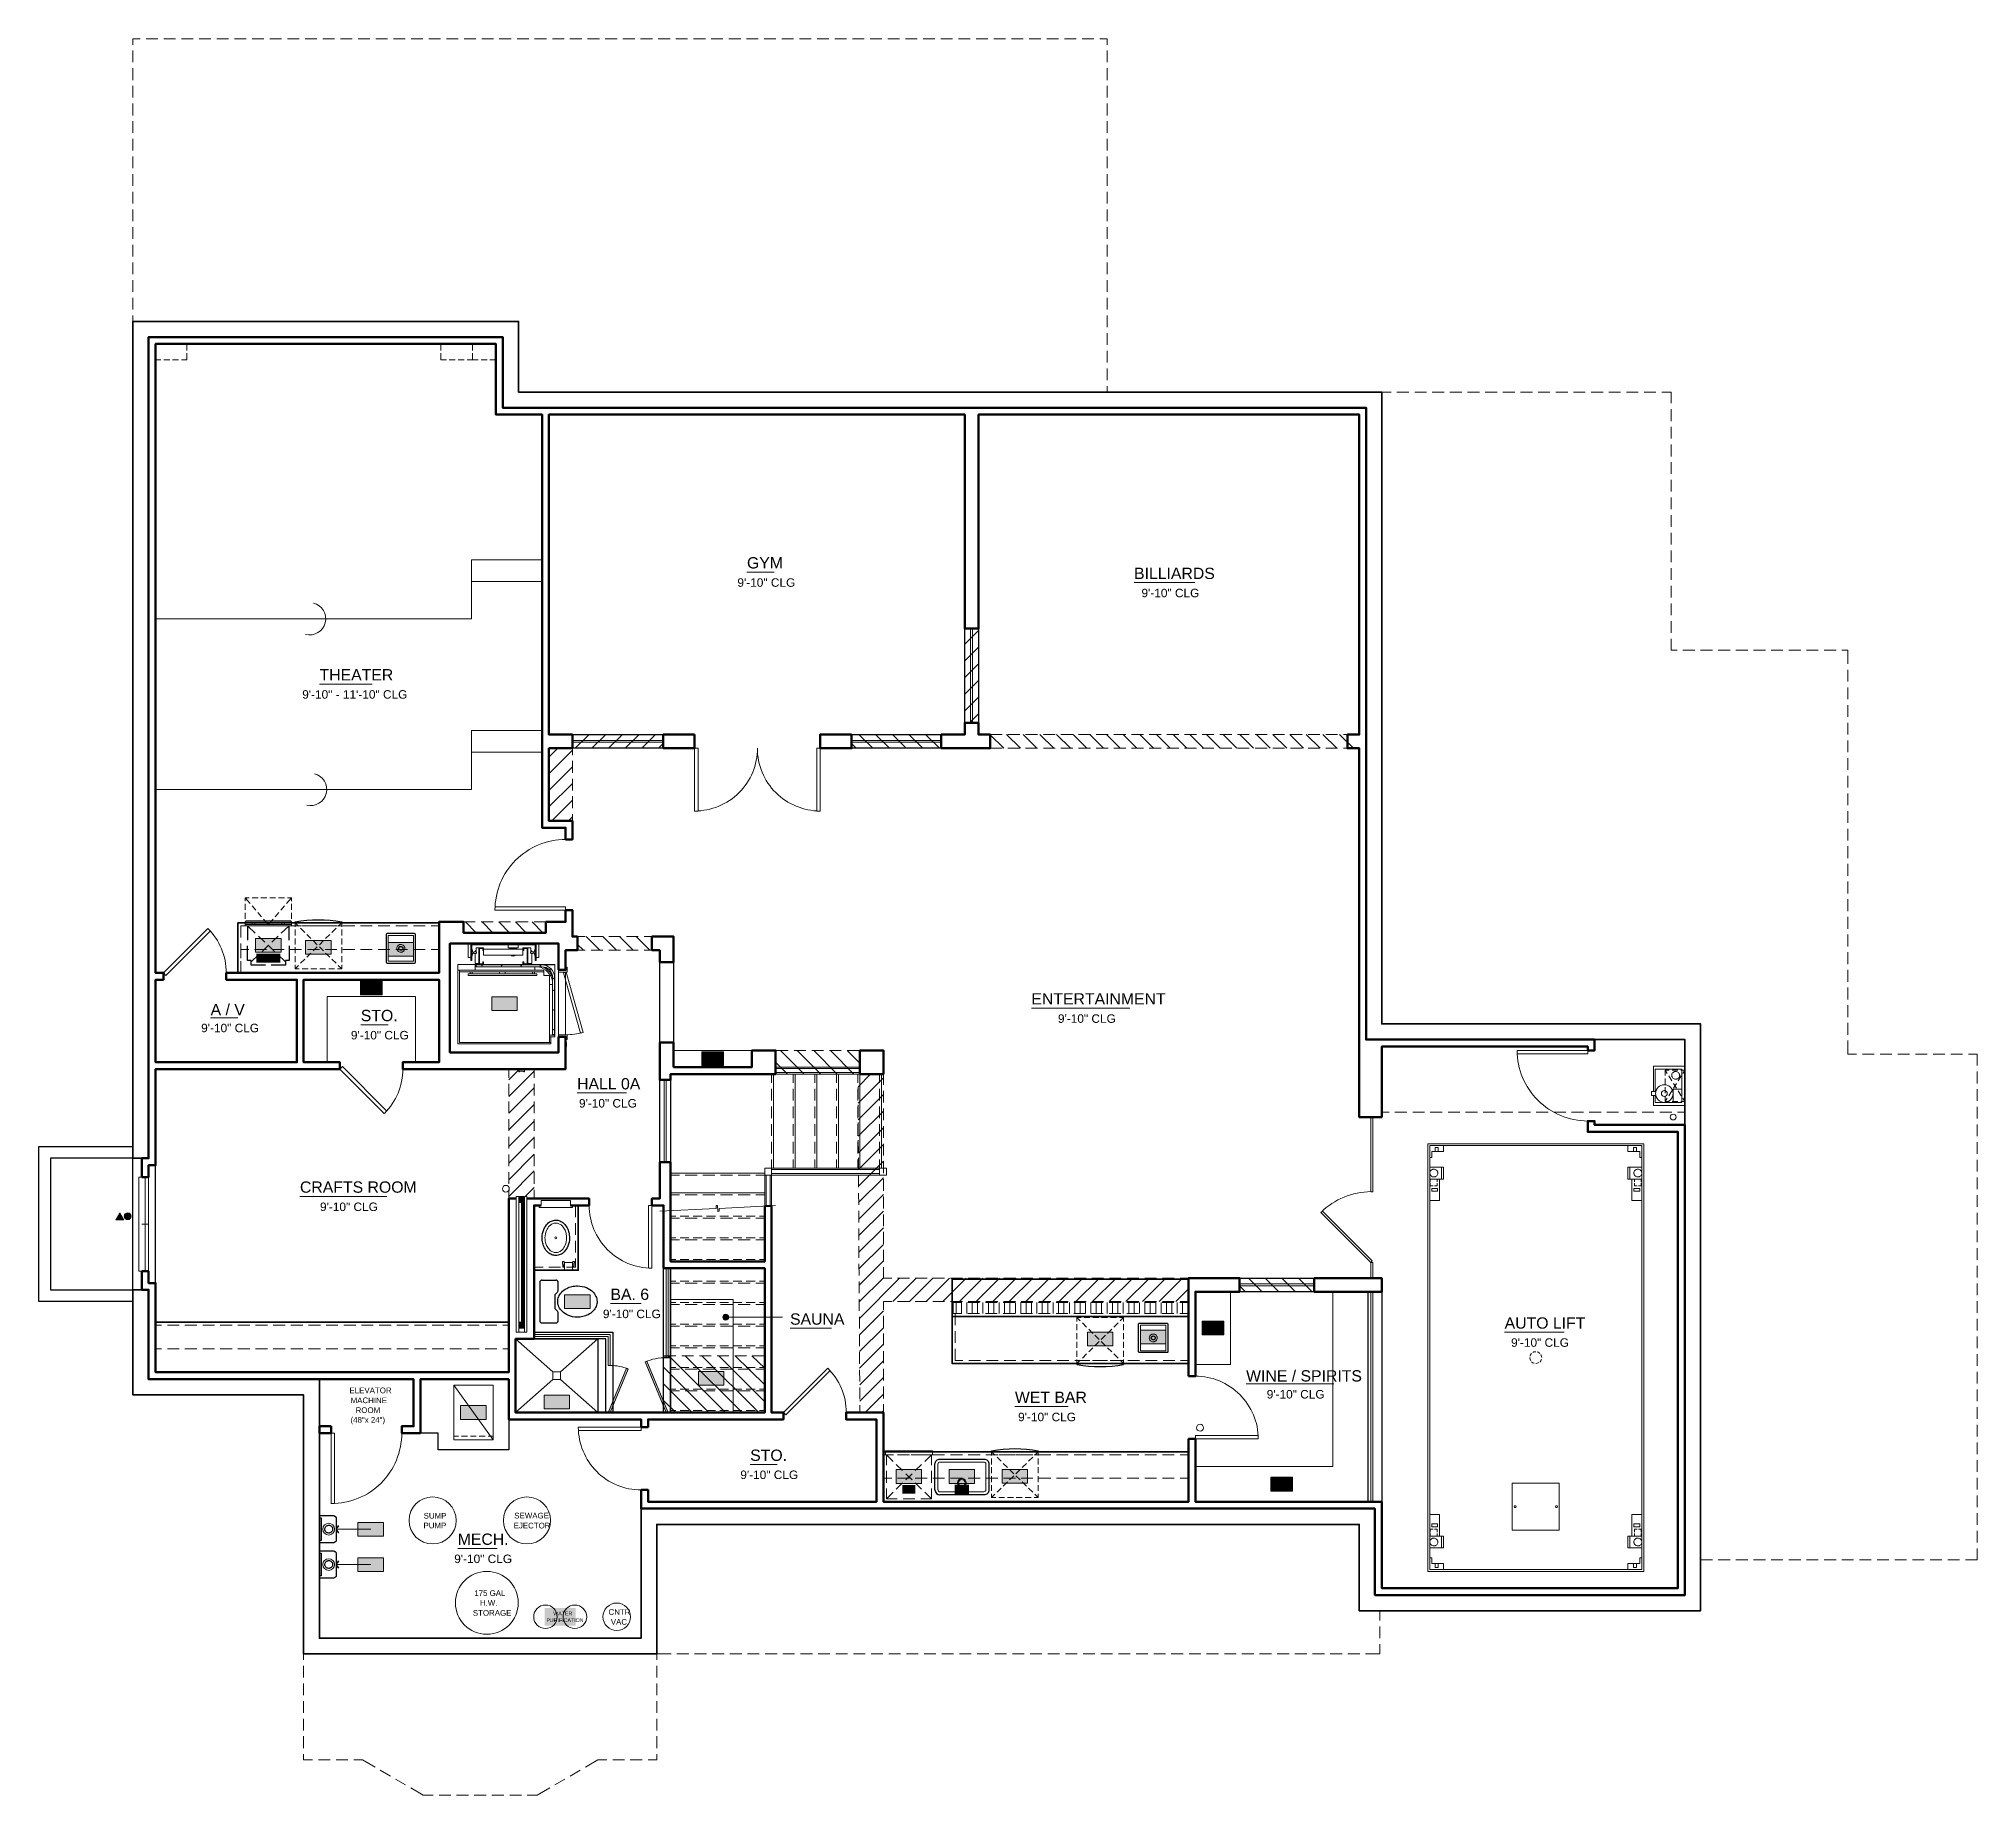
# Model space of a CAD drawing. Extents: x 6 to 1186, y -84 to 3560.
# Drawn here: x 138 to 1126, y 385 to 1280 of the extents above; entities that cross this region are included whole.
import ezdxf

# ---------------------------------------------------------------- set-up
doc = ezdxf.new("R2010")
doc.units = 0
doc.header["$LTSCALE"] = 24
doc.header["$MEASUREMENT"] = 0
for name, color, linetype in [('GEC_BKGD', 8, 'Continuous'), ('PDF3_0', 8, 'Continuous'), ('PDF3_00-FP-A-0$A-ANNO-DRWDW-ID', 8, 'Continuous'), ('PDF3_00-FP-A-0$A-ANNO-KEYN', 8, 'Continuous'), ('PDF3_00-FP-A-0$A-APPL', 8, 'Continuous'), ('PDF3_00-FP-A-0$A-APPL-EXTNT', 8, 'Continuous'), ('PDF3_00-FP-A-0$A-APPL-HIDN', 8, 'Continuous'), ('PDF3_00-FP-A-0$A-APPL-MINR', 8, 'Continuous'), ('PDF3_00-FP-A-0$A-CONVEY-HVY', 8, 'Continuous'), ('PDF3_00-FP-A-0$A-CONVEY-MNR', 8, 'Continuous'), ('PDF3_00-FP-A-0$A-CONVEY-SHD', 8, 'Continuous'), ('PDF3_00-FP-A-0$A-DRWDW', 8, 'Continuous'), ('PDF3_00-FP-A-0$A-DRWDW-MINR', 8, 'Continuous'), ('PDF3_00-FP-A-0$A-FLR-OVHD', 8, 'Continuous'), ('PDF3_00-FP-A-0$A-INTDSGN', 8, 'Continuous'), ('PDF3_00-FP-A-0$A-MLWK', 8, 'Continuous'), ('PDF3_00-FP-A-0$A-MLWK-ABV', 8, 'Continuous'), ('PDF3_00-FP-A-0$A-MLWK-HIDN', 8, 'Continuous'), ('PDF3_00-FP-A-0$A-MLWK-MINR', 8, 'Continuous'), ('PDF3_00-FP-A-0$A-MLWK-MISC', 8, 'Continuous'), ('PDF3_00-FP-A-0$A-PLMB', 8, 'Continuous'), ('PDF3_00-FP-A-0$A-PLMB-MINR', 8, 'Continuous'), ('PDF3_00-FP-A-0$A-SOFFIT', 8, 'Continuous'), ('PDF3_00-FP-A-0$A-SOFFIT-PATT', 8, 'Continuous'), ('PDF3_00-FP-A-0$A-STR-GRDRL-MINR', 8, 'Continuous'), ('PDF3_00-FP-A-0$A-STR-NOSG-ABV', 8, 'Continuous'), ('PDF3_00-FP-A-0$A-STR-RISR', 8, 'Continuous'), ('PDF3_00-FP-A-0$A-STR-RISR-ABV', 8, 'Continuous'), ('PDF3_00-FP-A-0$A-WALL', 8, 'Continuous'), ('PDF3_00-FP-A-0$A-WALL-CONC', 8, 'Continuous'), ('PDF3_00-FP-A-0$A-WALL-HIDN', 8, 'Continuous'), ('PDF3_00-FP-A-0$A-WALL-PATT-6', 8, 'Continuous'), ('PDF3_00-FP-A-0$A-WALL-PRTHT', 8, 'Continuous'), ('PDF3_A-ANNO-RMNM', 8, 'Continuous'), ('PDF3_A-WPOT', 8, 'Continuous'), ('PDF3_Text', 8, 'Continuous')]:
    doc.layers.add(name, color=color, linetype=linetype)
doc.styles.add('PDF Arial', font='arial.ttf')

# ---------------------------------------------------------------- blocks, each defined once
blk = doc.blocks.new('210311_BorsteinRes_CDProgress - Copy2')
at = {"layer": 'PDF3_00-FP-A-0$A-ANNO-DRWDW-ID', "transparency": 33554559}
for points in [[(7.092, 10.42), (7.049, 10.493), (7.007, 10.42)], [(7.167, 10.463), (7.097, 10.467), (7.096, 10.463)], [(7.167, 10.463), (7.096, 10.463), (7.167, 10.46)], [(7.167, 10.46), (7.096, 10.463), (7.096, 10.46)], [(7.167, 10.46), (7.096, 10.46), (7.168, 10.457)], [(7.168, 10.457), (7.096, 10.46), (7.096, 10.457)], [(7.168, 10.457), (7.096, 10.457), (7.167, 10.453)], [(7.167, 10.453), (7.096, 10.457), (7.096, 10.453)], [(7.167, 10.453), (7.096, 10.453), (7.167, 10.45)], [(7.167, 10.45), (7.096, 10.453), (7.096, 10.45)], [(7.167, 10.45), (7.096, 10.45), (7.167, 10.447)], [(7.167, 10.447), (7.096, 10.45), (7.097, 10.447)], [(7.167, 10.467), (7.098, 10.47), (7.097, 10.467)], [(7.167, 10.467), (7.097, 10.467), (7.167, 10.463)], [(7.167, 10.447), (7.097, 10.447), (7.166, 10.443)], [(7.166, 10.443), (7.097, 10.447), (7.098, 10.443)], [(7.166, 10.47), (7.099, 10.473), (7.098, 10.47)], [(7.166, 10.47), (7.098, 10.47), (7.167, 10.467)], [(7.166, 10.443), (7.098, 10.443), (7.164, 10.44)], [(7.164, 10.44), (7.098, 10.443), (7.099, 10.44)], [(7.164, 10.473), (7.102, 10.477), (7.099, 10.473)], [(7.164, 10.473), (7.099, 10.473), (7.166, 10.47)], [(7.164, 10.44), (7.099, 10.44), (7.162, 10.437)], [(7.162, 10.437), (7.099, 10.44), (7.102, 10.437)], [(7.162, 10.477), (7.103, 10.479), (7.102, 10.477)], [(7.162, 10.477), (7.102, 10.477), (7.164, 10.473)], [(7.162, 10.437), (7.102, 10.437), (7.16, 10.434)], [(7.16, 10.434), (7.102, 10.437), (7.103, 10.434)], [(7.16, 10.479), (7.106, 10.482), (7.103, 10.479)], [(7.16, 10.479), (7.103, 10.479), (7.162, 10.477)], [(7.16, 10.434), (7.103, 10.434), (7.158, 10.432)], [(7.158, 10.432), (7.103, 10.434), (7.106, 10.432)], [(7.158, 10.482), (7.107, 10.484), (7.106, 10.482)], [(7.158, 10.482), (7.106, 10.482), (7.16, 10.479)], [(7.158, 10.432), (7.106, 10.432), (7.155, 10.429)], [(7.155, 10.429), (7.106, 10.432), (7.107, 10.429)], [(7.155, 10.484), (7.111, 10.487), (7.107, 10.484)], [(7.155, 10.484), (7.107, 10.484), (7.158, 10.482)], [(7.155, 10.429), (7.107, 10.429), (7.152, 10.427)], [(7.152, 10.427), (7.107, 10.429), (7.111, 10.427)], [(7.152, 10.487), (7.113, 10.488), (7.111, 10.487)], [(7.152, 10.487), (7.111, 10.487), (7.155, 10.484)], [(7.152, 10.427), (7.111, 10.427), (7.15, 10.425)], [(7.15, 10.425), (7.111, 10.427), (7.113, 10.425)], [(7.15, 10.488), (7.117, 10.49), (7.113, 10.488)], [(7.15, 10.488), (7.113, 10.488), (7.152, 10.487)], [(7.15, 10.425), (7.113, 10.425), (7.147, 10.423)], [(7.147, 10.423), (7.113, 10.425), (7.117, 10.423)], [(7.147, 10.49), (7.12, 10.491), (7.117, 10.49)], [(7.147, 10.49), (7.117, 10.49), (7.15, 10.488)], [(7.147, 10.423), (7.117, 10.423), (7.143, 10.422)], [(7.143, 10.422), (7.117, 10.423), (7.12, 10.422)], [(7.143, 10.491), (7.124, 10.492), (7.12, 10.491)], [(7.143, 10.491), (7.12, 10.491), (7.147, 10.49)], [(7.143, 10.422), (7.12, 10.422), (7.14, 10.422)], [(7.14, 10.422), (7.12, 10.422), (7.124, 10.422)], [(7.14, 10.492), (7.124, 10.492), (7.143, 10.491)], [(7.124, 10.422), (7.127, 10.421), (7.136, 10.421)], [(7.14, 10.422), (7.124, 10.422), (7.136, 10.421)], [(7.136, 10.492), (7.133, 10.493), (7.127, 10.492)], [(7.136, 10.421), (7.127, 10.421), (7.133, 10.42)]]:
    blk.add_hatch(color=256, dxfattribs=at).paths.add_polyline_path(points)
at = {"layer": 'PDF3_00-FP-A-0$A-ANNO-KEYN', "true_color": 0xffffff, "transparency": 33554559}
for points in [[(8.761, 13.405), (8.49, 13.405), (8.761, 13.259)], [(8.761, 13.259), (8.49, 13.405), (8.49, 13.259)], [(9.292, 13.238), (9.292, 13.384), (9.021, 13.238)], [(9.021, 13.238), (9.292, 13.384), (9.021, 13.384)], [(8.498, 13.243), (8.498, 13.149), (8.752, 13.243)], [(8.752, 13.243), (8.498, 13.149), (8.752, 13.149)], [(10.167, 13.363), (9.896, 13.363), (10.167, 13.217)], [(10.167, 13.217), (9.896, 13.363), (9.896, 13.217)], [(9.604, 12.806), (9.833, 12.806), (9.833, 12.952)], [(9.604, 12.806), (9.833, 12.952), (9.604, 12.952)], [(13.229, 12.056), (13.458, 12.056), (13.458, 12.202)], [(13.229, 12.056), (13.458, 12.202), (13.229, 12.202)], [(12.042, 9.623), (11.771, 9.623), (12.042, 9.477)], [(12.042, 9.477), (11.771, 9.623), (11.771, 9.477)], [(18.542, 9.197), (18.772, 9.197), (18.772, 9.342)], [(18.542, 9.197), (18.772, 9.342), (18.542, 9.342)], [(17.594, 9.082), (17.594, 9.227), (17.323, 9.082)], [(17.323, 9.082), (17.594, 9.227), (17.323, 9.227)], [(18.157, 9.248), (17.886, 9.248), (18.157, 9.102)], [(18.157, 9.102), (17.886, 9.248), (17.886, 9.102)], [(10.667, 8.447), (10.667, 8.301), (10.938, 8.447)], [(10.938, 8.447), (10.667, 8.301), (10.938, 8.301)], [(11.823, 8.558), (11.553, 8.558), (11.823, 8.413)], [(11.823, 8.413), (11.553, 8.558), (11.553, 8.413)], [(15.562, 7.767), (15.292, 7.767), (15.562, 7.621)], [(15.562, 7.621), (15.292, 7.767), (15.292, 7.621)], [(16.125, 7.767), (15.854, 7.767), (16.125, 7.621)], [(16.125, 7.621), (15.854, 7.767), (15.854, 7.621)], [(16.688, 7.623), (16.688, 7.769), (16.417, 7.623)], [(16.417, 7.623), (16.688, 7.769), (16.417, 7.769)], [(19.272, 7.54), (19.501, 7.54), (19.501, 7.686)], [(19.272, 7.54), (19.501, 7.686), (19.272, 7.686)], [(15.358, 7.605), (15.358, 7.511), (15.497, 7.605)], [(15.497, 7.605), (15.358, 7.511), (15.497, 7.511)], [(15.915, 7.606), (15.915, 7.51), (16.064, 7.606)], [(16.064, 7.606), (15.915, 7.51), (16.064, 7.51)], [(9.847, 7.062), (9.847, 7.207), (9.577, 7.062)], [(9.577, 7.062), (9.847, 7.207), (9.577, 7.207)], [(9.847, 6.687), (9.847, 6.832), (9.577, 6.687)], [(9.577, 6.687), (9.847, 6.832), (9.577, 6.832)]]:
    blk.add_hatch(color=7, dxfattribs=at).paths.add_polyline_path(points)
at = {"layer": 'PDF3_00-FP-A-0$A-DRWDW-MINR', "true_color": 0x989898, "transparency": 33554559}
for points in [[(11.337, 10.665), (11.291, 10.665), (11.337, 10.617)], [(11.337, 10.617), (11.291, 10.665), (11.291, 10.617)], [(11.313, 10.617), (11.291, 10.617), (11.313, 10.604)], [(11.313, 10.604), (11.291, 10.617), (11.291, 10.604)], [(11.337, 10.617), (11.334, 10.617), (11.337, 10.604)], [(11.337, 10.604), (11.334, 10.617), (11.334, 10.604)], [(11.313, 9.332), (11.291, 9.332), (11.313, 9.319)], [(11.313, 9.319), (11.291, 9.332), (11.291, 9.319)], [(11.337, 9.319), (11.291, 9.319), (11.337, 9.271)], [(11.337, 9.271), (11.291, 9.319), (11.291, 9.271)], [(11.337, 9.332), (11.334, 9.332), (11.337, 9.319)], [(11.337, 9.319), (11.334, 9.332), (11.334, 9.319)]]:
    blk.add_hatch(color=252, dxfattribs=at).paths.add_polyline_path(points)
at = {"layer": 'PDF3_00-FP-A-0$A-PLMB-MINR', "true_color": 0xffffff, "transparency": 33554559}
for points in [[(12.645, 8.92), (12.626, 8.913), (12.868, 8.382)], [(12.868, 8.382), (12.626, 8.913), (12.849, 8.373)], [(12.428, 8.843), (12.236, 8.382), (12.447, 8.835)], [(12.447, 8.835), (12.236, 8.382), (12.256, 8.373)], [(11.559, 6.3), (11.559, 6.11), (11.887, 6.3)], [(11.887, 6.3), (11.559, 6.11), (11.887, 6.11)]]:
    blk.add_hatch(color=7, dxfattribs=at).paths.add_polyline_path(points)
at = {"layer": 'PDF3_A-ANNO-RMNM', "transparency": 33554559}
for points in [[(13.512, 9.387), (13.452, 9.39), (13.451, 9.387)], [(13.512, 9.387), (13.451, 9.387), (13.513, 9.384)], [(13.513, 9.384), (13.451, 9.387), (13.451, 9.384)], [(13.513, 9.384), (13.451, 9.384), (13.512, 9.381)], [(13.512, 9.381), (13.451, 9.384), (13.451, 9.381)], [(13.512, 9.381), (13.451, 9.381), (13.512, 9.377)], [(13.512, 9.377), (13.451, 9.381), (13.452, 9.377)], [(13.512, 9.393), (13.453, 9.395), (13.452, 9.393)], [(13.512, 9.393), (13.452, 9.393), (13.512, 9.39)], [(13.512, 9.39), (13.452, 9.393), (13.452, 9.39)], [(13.512, 9.39), (13.452, 9.39), (13.512, 9.387)], [(13.512, 9.377), (13.452, 9.377), (13.512, 9.375)], [(13.512, 9.375), (13.452, 9.377), (13.452, 9.375)], [(13.512, 9.375), (13.452, 9.375), (13.511, 9.373)], [(13.511, 9.373), (13.452, 9.375), (13.453, 9.373)], [(13.511, 9.395), (13.454, 9.398), (13.453, 9.395)], [(13.511, 9.395), (13.453, 9.395), (13.512, 9.393)], [(13.511, 9.373), (13.453, 9.373), (13.509, 9.369)], [(13.509, 9.369), (13.453, 9.373), (13.454, 9.369)], [(13.509, 9.398), (13.456, 9.401), (13.454, 9.398)], [(13.509, 9.398), (13.454, 9.398), (13.511, 9.395)], [(13.509, 9.369), (13.454, 9.369), (13.508, 9.367)], [(13.508, 9.367), (13.454, 9.369), (13.456, 9.367)], [(13.508, 9.401), (13.457, 9.403), (13.456, 9.401)], [(13.508, 9.401), (13.456, 9.401), (13.509, 9.398)], [(13.508, 9.367), (13.456, 9.367), (13.506, 9.364)], [(13.506, 9.364), (13.456, 9.367), (13.457, 9.364)], [(13.506, 9.403), (13.459, 9.405), (13.457, 9.403)], [(13.506, 9.403), (13.457, 9.403), (13.508, 9.401)], [(13.506, 9.364), (13.457, 9.364), (13.504, 9.363)], [(13.504, 9.363), (13.457, 9.364), (13.459, 9.363)], [(13.504, 9.405), (13.462, 9.408), (13.459, 9.405)], [(13.504, 9.405), (13.459, 9.405), (13.506, 9.403)], [(13.504, 9.363), (13.459, 9.363), (13.502, 9.36)], [(13.502, 9.36), (13.459, 9.363), (13.462, 9.36)], [(13.502, 9.408), (13.464, 9.409), (13.462, 9.408)], [(13.502, 9.408), (13.462, 9.408), (13.504, 9.405)], [(13.502, 9.36), (13.462, 9.36), (13.5, 9.358)], [(13.5, 9.358), (13.462, 9.36), (13.464, 9.358)], [(13.5, 9.409), (13.466, 9.411), (13.464, 9.409)], [(13.5, 9.409), (13.464, 9.409), (13.502, 9.408)], [(13.5, 9.358), (13.464, 9.358), (13.498, 9.357)], [(13.498, 9.357), (13.464, 9.358), (13.466, 9.357)], [(13.498, 9.411), (13.469, 9.412), (13.466, 9.411)], [(13.498, 9.411), (13.466, 9.411), (13.5, 9.409)], [(13.498, 9.357), (13.466, 9.357), (13.495, 9.355)], [(13.495, 9.355), (13.466, 9.357), (13.469, 9.355)], [(13.495, 9.412), (13.472, 9.413), (13.469, 9.412)], [(13.495, 9.412), (13.469, 9.412), (13.498, 9.411)], [(13.495, 9.355), (13.469, 9.355), (13.492, 9.354)], [(13.492, 9.354), (13.469, 9.355), (13.472, 9.354)], [(13.492, 9.413), (13.475, 9.414), (13.472, 9.413)], [(13.492, 9.413), (13.472, 9.413), (13.495, 9.412)], [(13.492, 9.354), (13.472, 9.354), (13.489, 9.353)], [(13.489, 9.353), (13.472, 9.354), (13.475, 9.353)], [(13.489, 9.414), (13.477, 9.415), (13.475, 9.414)], [(13.489, 9.414), (13.475, 9.414), (13.492, 9.413)], [(13.475, 9.353), (13.477, 9.352), (13.485, 9.352)], [(13.489, 9.353), (13.475, 9.353), (13.485, 9.352)], [(13.485, 9.415), (13.477, 9.415), (13.489, 9.414)]]:
    blk.add_hatch(color=256, dxfattribs=at).paths.add_polyline_path(points)
at = {"layer": 'PDF3_A-WPOT', "true_color": 0xffffff, "transparency": 33554559}
for points in [[(10.998, 12.787), (10.998, 12.641), (11.269, 12.787)], [(11.269, 12.787), (10.998, 12.641), (11.269, 12.641)], [(13.192, 8.809), (13.192, 8.663), (13.463, 8.809)], [(13.463, 8.809), (13.192, 8.663), (13.463, 8.663)]]:
    blk.add_hatch(color=7, dxfattribs=at).paths.add_polyline_path(points)
at = {"layer": 'PDF3_0', "lineweight": 18}
for points in [[(13.152, 15.425), (13.188, 15.425), (13.188, 14.758), (13.152, 14.758)], [(14.485, 14.758), (14.448, 14.758), (14.448, 15.425), (14.485, 15.425)], [(14.907, 12.04), (14.907, 11.967), (14.011, 11.967), (14.011, 12.04)], [(13.896, 10.894), (13.896, 10.967), (13.969, 10.967), (13.969, 10.894)], [(13.969, 10.894), (13.969, 10.967), (15.115, 10.967), (15.115, 10.894)], [(15.115, 10.894), (15.115, 10.967), (15.188, 10.967), (15.188, 10.894)]]:
    blk.add_lwpolyline(points, close=True, dxfattribs=at)
for points in [[(13.152, 14.759, 0.198737), (13.624, 14.954, 0.199088), (13.819, 15.425)], [(13.818, 15.425, 0.199088), (14.014, 14.954, 0.198737), (14.485, 14.759)]]:
    blk.add_lwpolyline(points, format="xyb", dxfattribs=at)
for points in [[(13.99, 10.967), (13.99, 11.967)], [(14.219, 10.967), (14.219, 11.967)], [(14.448, 10.967), (14.448, 11.967)], [(14.678, 10.967), (14.678, 11.967)], [(14.907, 10.967), (14.907, 11.967)], [(15.136, 10.967), (15.136, 11.967)], [(13.896, 10.915), (12.896, 10.915)], [(13.896, 10.564), (13.896, 10.894), (13.969, 10.894), (13.896, 10.894), (13.896, 10.967)], [(13.969, 10.967), (13.969, 10.894), (13.969, 10.568)], [(13.896, 10.707), (12.896, 10.707)]]:
    blk.add_lwpolyline(points, dxfattribs=at)
at = {"layer": 'PDF3_0', "lineweight": 9}
for points in [[(12.783, 10.51), (13.381, 10.539), (13.379, 10.571), (13.395, 10.572), (13.397, 10.509), (13.413, 10.51), (13.412, 10.541), (14.009, 10.57)], [(11.765, 9.92), (11.771, 9.92)], [(11.766, 9.931), (11.771, 9.931)], [(11.859, 9.931), (11.854, 9.931)], [(11.859, 9.92), (11.854, 9.92)], [(10.594, 8.665), (11.011, 8.082)], [(10.646, 8.123), (10.594, 8.123)], [(10.74, 8.123), (10.678, 8.123)], [(10.833, 8.123), (10.771, 8.123)], [(10.928, 8.123), (10.865, 8.123)], [(11.011, 8.123), (10.958, 8.123)]]:
    blk.add_lwpolyline(points, dxfattribs=at)
for points in [[(11.768, 9.977), (11.764, 9.915), (11.754, 9.915), (11.75, 9.977)], [(11.854, 9.967), (11.854, 9.884), (11.771, 9.884), (11.771, 9.967)], [(11.875, 9.977), (11.87, 9.915), (11.86, 9.915), (11.857, 9.977)], [(10.594, 8.665), (11.011, 8.665), (11.011, 8.082), (10.594, 8.082)], [(9.366, 7.171), (9.375, 7.171), (9.344, 7.135), (9.375, 7.098), (9.366, 7.098), (9.344, 7.135)], [(9.366, 6.796), (9.375, 6.796), (9.344, 6.76), (9.375, 6.723), (9.366, 6.723), (9.344, 6.76)]]:
    blk.add_lwpolyline(points, close=True, dxfattribs=at)
at = {"layer": 'PDF3_0', "lineweight": 25}
for points in [[(11.511, 9.342), (11.511, 9.759)], [(11.532, 9.78), (11.678, 9.78)], [(11.667, 9.615), (11.667, 9.486)], [(11.692, 9.648), (11.673, 9.629)], [(11.678, 9.322), (11.532, 9.322)], [(9.323, 7.275), (9.167, 7.275), (9.167, 7.254), (9.188, 7.254), (9.188, 7.015), (9.167, 7.015), (9.167, 6.994), (9.323, 6.994)], [(9.344, 7.254), (9.344, 7.015)], [(9.323, 6.9), (9.167, 6.9), (9.167, 6.879), (9.188, 6.879), (9.188, 6.64), (9.167, 6.64), (9.167, 6.619), (9.323, 6.619)], [(9.344, 6.879), (9.344, 6.64)]]:
    blk.add_lwpolyline(points, dxfattribs=at)
for points in [[(11.698, 9.759), (11.698, 9.663, -0.193294), (11.692, 9.649)], [(11.667, 9.486, 0.193294), (11.673, 9.472), (11.692, 9.453)], [(11.692, 9.453, -0.193294), (11.698, 9.438), (11.698, 9.342)]]:
    blk.add_lwpolyline(points, format="xyb", dxfattribs=at)
at = {"layer": 'PDF3_0', "lineweight": 9}
for centre in [(11.148, 10.749), (18.519, 8.212)]:
    blk.add_circle(centre, 0.0362, dxfattribs=at)
for centre in [(9.063, 16.8), (9.074, 14.988)]:
    blk.add_arc(centre, 0.172, 255.965, 75.965, dxfattribs=at)
at = {"layer": 'PDF3_0', "lineweight": 25}
blk.add_arc((11.689, 9.615), 0.0217, 136.4189, 180.179, dxfattribs=at)
for points, knots in [([(11.512, 9.76), (11.512, 9.762), (11.512, 9.765), (11.514, 9.77), (11.516, 9.773), (11.52, 9.777), (11.522, 9.778), (11.527, 9.78), (11.529, 9.781), (11.532, 9.781)], [0, 0, 0, 0, 0.00852927, 0.00852927, 0.01684469, 0.01684469, 0.02504637, 0.02504637, 0.03295605, 0.03295605, 0.03295605, 0.03295605]), ([(11.678, 9.781), (11.68, 9.781), (11.683, 9.78), (11.688, 9.778), (11.69, 9.777), (11.694, 9.773), (11.695, 9.771), (11.697, 9.767), (11.698, 9.766), (11.698, 9.763), (11.698, 9.761), (11.698, 9.76)], [0, 0, 0, 0, 0.00761361, 0.00761361, 0.01531879, 0.01531879, 0.02356384, 0.02356384, 0.02813199, 0.02813199, 0.03286391, 0.03286391, 0.03286391, 0.03286391]), ([(11.698, 9.551), (11.698, 9.569), (11.702, 9.586), (11.715, 9.619), (11.725, 9.635), (11.754, 9.666), (11.773, 9.68), (11.811, 9.7), (11.829, 9.706), (11.867, 9.715), (11.887, 9.717), (11.907, 9.717)], [0, 0, 0, 0, 0.0520278, 0.0520278, 0.1084623, 0.1084623, 0.179051, 0.179051, 0.2353751, 0.2353751, 0.2953762, 0.2953762, 0.2953762, 0.2953762]), ([(11.907, 9.717), (11.942, 9.717), (11.975, 9.711), (12.03, 9.688), (12.053, 9.673), (12.084, 9.641), (12.096, 9.625), (12.108, 9.598), (12.111, 9.589), (12.115, 9.57), (12.116, 9.561), (12.116, 9.551)], [0, 0, 0, 0, 0.1042693, 0.1042693, 0.198749, 0.198749, 0.2702621, 0.2702621, 0.3051657, 0.3051657, 0.3404983, 0.3404983, 0.3404983, 0.3404983]), ([(11.907, 9.385), (11.872, 9.385), (11.84, 9.392), (11.785, 9.415), (11.762, 9.43), (11.73, 9.462), (11.718, 9.478), (11.706, 9.504), (11.703, 9.513), (11.699, 9.532), (11.698, 9.542), (11.698, 9.551)], [0, 0, 0, 0, 0.1042693, 0.1042693, 0.198749, 0.198749, 0.2702621, 0.2702621, 0.3051657, 0.3051657, 0.3404983, 0.3404983, 0.3404983, 0.3404983]), ([(12.116, 9.551), (12.116, 9.534), (12.112, 9.517), (12.099, 9.483), (12.089, 9.468), (12.06, 9.436), (12.041, 9.422), (12.003, 9.403), (11.985, 9.396), (11.947, 9.387), (11.927, 9.385), (11.907, 9.385)], [0, 0, 0, 0, 0.0520278, 0.0520278, 0.1084623, 0.1084623, 0.179051, 0.179051, 0.2353751, 0.2353751, 0.2953762, 0.2953762, 0.2953762, 0.2953762]), ([(11.532, 9.322), (11.53, 9.322), (11.527, 9.322), (11.522, 9.324), (11.52, 9.325), (11.516, 9.329), (11.515, 9.331), (11.513, 9.335), (11.512, 9.337), (11.512, 9.34), (11.512, 9.341), (11.512, 9.343)], [0, 0, 0, 0, 0.00761361, 0.00761361, 0.01531879, 0.01531879, 0.02356384, 0.02356384, 0.02813199, 0.02813199, 0.03286391, 0.03286391, 0.03286391, 0.03286391]), ([(11.698, 9.343), (11.698, 9.34), (11.698, 9.337), (11.696, 9.332), (11.694, 9.33), (11.69, 9.326), (11.688, 9.324), (11.683, 9.322), (11.681, 9.322), (11.678, 9.322)], [0, 0, 0, 0, 0.00852927, 0.00852927, 0.01684469, 0.01684469, 0.02504637, 0.02504637, 0.03295605, 0.03295605, 0.03295605, 0.03295605]), ([(9.324, 7.275), (9.327, 7.275), (9.329, 7.274), (9.335, 7.272), (9.337, 7.271), (9.341, 7.267), (9.342, 7.265), (9.344, 7.26), (9.345, 7.257), (9.345, 7.255)], [0, 0, 0, 0, 0.00852927, 0.00852927, 0.01684469, 0.01684469, 0.02504637, 0.02504637, 0.03295605, 0.03295605, 0.03295605, 0.03295605]), ([(9.345, 7.015), (9.345, 7.013), (9.345, 7.01), (9.343, 7.006), (9.341, 7.003), (9.338, 7), (9.335, 6.998), (9.331, 6.996), (9.33, 6.996), (9.327, 6.995), (9.325, 6.995), (9.324, 6.995)], [0, 0, 0, 0, 0.00761361, 0.00761361, 0.01531879, 0.01531879, 0.02356384, 0.02356384, 0.02813199, 0.02813199, 0.03286391, 0.03286391, 0.03286391, 0.03286391]), ([(9.324, 6.9), (9.327, 6.9), (9.329, 6.899), (9.335, 6.897), (9.337, 6.896), (9.341, 6.892), (9.342, 6.89), (9.344, 6.885), (9.345, 6.882), (9.345, 6.88)], [0, 0, 0, 0, 0.00852927, 0.00852927, 0.01684469, 0.01684469, 0.02504637, 0.02504637, 0.03295605, 0.03295605, 0.03295605, 0.03295605]), ([(9.345, 6.64), (9.345, 6.638), (9.345, 6.635), (9.343, 6.631), (9.341, 6.628), (9.338, 6.625), (9.335, 6.623), (9.331, 6.621), (9.33, 6.621), (9.327, 6.62), (9.325, 6.62), (9.324, 6.62)], [0, 0, 0, 0, 0.00761361, 0.00761361, 0.01531879, 0.01531879, 0.02356384, 0.02356384, 0.02813199, 0.02813199, 0.03286391, 0.03286391, 0.03286391, 0.03286391])]:
    blk.add_open_spline(points, degree=3, knots=knots, dxfattribs=at)
at = {"layer": 'PDF3_00-FP-A-0$A-ANNO-DRWDW-ID', "lineweight": 9}
blk.add_lwpolyline([(7.007, 10.42), (7.049, 10.493), (7.092, 10.42)], close=True, dxfattribs=at)
blk.add_circle((7.132, 10.457), 0.0362, dxfattribs=at)
at = {"layer": 'PDF3_00-FP-A-0$A-ANNO-KEYN', "lineweight": 18}
for points in [[(8.761, 13.405), (8.761, 13.259), (8.49, 13.259), (8.49, 13.405)], [(9.292, 13.238), (9.021, 13.238), (9.021, 13.384), (9.292, 13.384)], [(10.167, 13.363), (10.167, 13.217), (9.896, 13.217), (9.896, 13.363)], [(9.604, 12.806), (9.604, 12.952), (9.833, 12.952), (9.833, 12.806)], [(13.229, 12.056), (13.229, 12.202), (13.458, 12.202), (13.458, 12.056)], [(12.042, 9.623), (12.042, 9.477), (11.771, 9.477), (11.771, 9.623)], [(18.542, 9.197), (18.542, 9.342), (18.772, 9.342), (18.772, 9.197)], [(17.594, 9.082), (17.323, 9.082), (17.323, 9.227), (17.594, 9.227)], [(18.157, 9.248), (18.157, 9.102), (17.886, 9.102), (17.886, 9.248)], [(10.938, 8.301), (10.667, 8.301), (10.667, 8.447), (10.938, 8.447)], [(11.823, 8.558), (11.823, 8.413), (11.553, 8.413), (11.553, 8.558)], [(15.562, 7.767), (15.562, 7.621), (15.292, 7.621), (15.292, 7.767)], [(16.125, 7.767), (16.125, 7.621), (15.854, 7.621), (15.854, 7.767)], [(16.688, 7.623), (16.417, 7.623), (16.417, 7.769), (16.688, 7.769)], [(19.272, 7.54), (19.272, 7.686), (19.501, 7.686), (19.501, 7.54)], [(9.847, 7.062), (9.577, 7.062), (9.577, 7.207), (9.847, 7.207)], [(9.847, 6.687), (9.577, 6.687), (9.577, 6.832), (9.847, 6.832)]]:
    blk.add_lwpolyline(points, close=True, dxfattribs=at)
at = {"layer": 'PDF3_00-FP-A-0$A-ANNO-KEYN', "color": 7, "lineweight": 0, "true_color": 0xffffff}
blk.add_lwpolyline([(10.938, 8.301), (10.938, 8.447)], dxfattribs=at)
at = {"layer": 'PDF3_00-FP-A-0$A-ANNO-KEYN', "lineweight": 9}
for points in [[(9.344, 7.135), (9.712, 7.135)], [(9.344, 6.76), (9.712, 6.76)]]:
    blk.add_lwpolyline(points, dxfattribs=at)
at = {"layer": 'PDF3_00-FP-A-0$A-APPL', "lineweight": 25}
for points in [[(8.404, 13.54), (8.404, 13.388)], [(8.846, 13.388), (8.846, 13.54)], [(8.594, 13.123), (8.442, 13.123), (8.442, 13.173), (8.404, 13.173), (8.404, 13.326)], [(8.846, 13.326), (8.846, 13.173), (8.808, 13.173), (8.808, 13.123), (8.657, 13.123)]]:
    blk.add_lwpolyline(points, dxfattribs=at)
at = {"layer": 'PDF3_00-FP-A-0$A-APPL-EXTNT', "lineweight": 9}
for points in [[(8.38, 13.803), (8.38, 13.836), (8.431, 13.777)], [(8.38, 13.836), (8.422, 13.836)], [(8.516, 13.836), (8.453, 13.836)], [(8.609, 13.836), (8.547, 13.836)], [(8.703, 13.836), (8.641, 13.836)], [(8.797, 13.836), (8.734, 13.836)], [(8.819, 13.777), (8.87, 13.836), (8.828, 13.836)], [(8.87, 13.836), (8.87, 13.803)], [(8.38, 13.773), (8.38, 13.71)], [(8.38, 13.678), (8.38, 13.616)], [(8.452, 13.753), (8.493, 13.706)], [(8.513, 13.682), (8.554, 13.635)], [(8.676, 13.612), (8.625, 13.553), (8.574, 13.612)], [(8.697, 13.635), (8.737, 13.682)], [(8.758, 13.706), (8.798, 13.753)], [(8.87, 13.71), (8.87, 13.773)], [(8.87, 13.616), (8.87, 13.678)], [(8.38, 13.585), (8.38, 13.553)], [(8.87, 13.553), (8.87, 13.585)]]:
    blk.add_lwpolyline(points, dxfattribs=at)
at = {"layer": 'PDF3_00-FP-A-0$A-APPL-HIDN', "lineweight": 9}
for points in [[(8.404, 13.54), (8.487, 13.462)], [(8.521, 13.43), (8.589, 13.366)], [(8.729, 13.43), (8.661, 13.366)], [(8.846, 13.54), (8.763, 13.462)], [(8.524, 13.237), (8.442, 13.158)], [(8.627, 13.333), (8.558, 13.269)], [(8.623, 13.333), (8.692, 13.269)], [(8.726, 13.237), (8.808, 13.158)]]:
    blk.add_lwpolyline(points, dxfattribs=at)
at = {"layer": 'PDF3_00-FP-A-0$A-APPL-MINR', "lineweight": 9}
for points in [[(8.39, 13.595, 0.414214), (8.388, 13.592), (8.388, 13.58, 0.414214), (8.39, 13.578), (8.453, 13.578)], [(8.797, 13.578), (8.861, 13.578, 0.414214), (8.864, 13.58)]]:
    blk.add_lwpolyline(points, format="xyb", dxfattribs=at)
for points in [[(8.861, 13.594), (8.39, 13.594)], [(8.863, 13.58), (8.863, 13.592)], [(8.453, 13.553), (8.453, 13.58), (8.483, 13.58), (8.483, 13.553)], [(8.483, 13.578), (8.767, 13.578)], [(8.767, 13.553), (8.767, 13.58), (8.797, 13.58), (8.797, 13.553)]]:
    blk.add_lwpolyline(points, dxfattribs=at)
blk.add_lwpolyline([(8.38, 13.54), (8.38, 13.553), (8.87, 13.553), (8.87, 13.54)], close=True, dxfattribs=at)
blk.add_arc((8.861, 13.592), 0.00292, 359.9999, 90.0001, dxfattribs=at)
at = {"layer": 'PDF3_00-FP-A-0$A-CONVEY-HVY', "lineweight": 18}
for points in [[(11.625, 12.363), (11.669, 12.363), (11.669, 13.131), (10.638, 13.131), (10.638, 12.287), (11.625, 12.287)], [(11.967, 12.409), (11.94, 12.402), (11.759, 13.042), (11.787, 13.048)], [(20.938, 6.686), (20.938, 11.227), (23.23, 11.227), (23.23, 6.686)], [(21.105, 11.207), (21.105, 11.144), (20.98, 11.144), (20.98, 11.082), (20.959, 11.082), (20.959, 11.207)], [(23.209, 11.207), (23.209, 11.082), (23.188, 11.082), (23.188, 11.144), (23.063, 11.144), (23.063, 11.207)], [(20.959, 6.707), (20.959, 6.832), (20.98, 6.832), (20.98, 6.769), (21.105, 6.769), (21.105, 6.707)], [(23.063, 6.707), (23.063, 6.769), (23.188, 6.769), (23.188, 6.832), (23.209, 6.832), (23.209, 6.707)]]:
    blk.add_lwpolyline(points, close=True, dxfattribs=at)
for points in [[(11.782, 13.101), (11.798, 13.101), (11.798, 13.048), (11.708, 13.048)], [(11.708, 12.363), (11.708, 12.386), (11.708, 13.072)], [(11.708, 12.384), (11.798, 12.384), (11.798, 12.332), (11.782, 12.332)], [(23.334, 11.78), (23.334, 12.051), (23.667, 12.051), (23.667, 11.634), (23.334, 11.634), (23.334, 11.738)], [(23.459, 11.952), (23.459, 12.009), (23.501, 12.009)], [(23.532, 12.009), (23.594, 12.009)], [(23.626, 12.009), (23.667, 12.009), (23.667, 11.952)], [(23.459, 11.857), (23.459, 11.92)], [(23.459, 11.764), (23.459, 11.827)], [(23.667, 11.92), (23.667, 11.857)], [(23.667, 11.827), (23.667, 11.764)], [(23.501, 11.676), (23.459, 11.676), (23.459, 11.732)], [(23.594, 11.676), (23.532, 11.676)], [(23.667, 11.732), (23.667, 11.676), (23.626, 11.676)], [(21.063, 10.852), (21.063, 10.623), (20.959, 10.623), (20.959, 10.977), (21.105, 10.977), (21.105, 10.852), (20.959, 10.852)], [(23.209, 10.852), (23.063, 10.852), (23.063, 10.977), (23.209, 10.977), (23.209, 10.623), (23.105, 10.623), (23.105, 10.852)], [(20.959, 7.061), (21.105, 7.061), (21.105, 6.936), (20.959, 6.936), (20.959, 7.29), (21.063, 7.29), (21.063, 7.061)], [(23.105, 7.061), (23.105, 7.29), (23.209, 7.29), (23.209, 6.936), (23.063, 6.936), (23.063, 7.061), (23.209, 7.061)]]:
    blk.add_lwpolyline(points, dxfattribs=at)
blk.add_lwpolyline([(11.968, 12.409, -0.070921), (11.782, 12.384), (11.782, 13.048)], format="xyb", dxfattribs=at)
blk.add_circle((23.543, 11.51), 0.0312, dxfattribs=at)
at = {"layer": 'PDF3_00-FP-A-0$A-CONVEY-MNR', "lineweight": 9}
for points in [[(10.776, 13.204), (10.748, 13.204), (10.748, 13.35), (10.776, 13.35)], [(10.787, 13.208), (10.792, 13.242)], [(10.832, 13.248), (10.811, 13.248)], [(10.822, 13.264), (10.822, 13.273), (10.831, 13.273), (10.831, 13.308), (10.859, 13.308)], [(10.859, 13.141), (10.822, 13.141), (10.822, 13.248)], [(11.19, 13.307), (11.19, 13.293)], [(11.202, 13.307), (11.202, 13.293)], [(11.25, 13.307), (11.25, 13.293)], [(11.262, 13.307), (11.262, 13.293)], [(11.38, 13.308), (11.328, 13.308), (11.328, 13.278), (11.337, 13.278), (11.337, 13.301), (11.373, 13.301), (11.373, 13.138), (11.337, 13.138), (11.337, 13.158), (11.328, 13.158), (11.328, 13.131), (11.38, 13.131), (11.38, 13.308), (11.414, 13.308), (11.414, 13.273), (11.423, 13.273), (11.423, 13.264)], [(11.423, 13.248), (11.423, 13.141), (11.38, 13.141)], [(11.408, 13.252), (11.408, 13.261)], [(11.412, 13.248), (11.434, 13.248)], [(11.458, 13.208), (11.453, 13.242)], [(11.468, 13.204), (11.498, 13.204), (11.498, 13.35), (11.468, 13.35)], [(11.485, 13.35), (11.513, 13.35)], [(10.654, 13.068), (10.654, 12.303), (11.625, 12.303)], [(10.654, 13.053), (11.55, 13.053)], [(10.768, 13.032), (10.768, 13.053)], [(10.789, 13.053), (10.789, 13.032)], [(11.551, 13.021), (11.551, 13.071), (10.82, 13.071), (10.82, 13.131)], [(10.831, 13.107), (10.82, 13.107), (10.82, 13.12), (10.831, 13.12)], [(10.831, 13.11), (10.831, 13.125), (10.831, 13.104), (11.529, 13.104)], [(10.831, 13.125), (11.669, 13.125)], [(11.456, 13.131), (11.456, 13.125)], [(11.456, 13.104), (11.456, 13.071)], [(11.609, 13.012), (11.56, 13.012)], [(11.61, 13.012), (11.61, 12.303)], [(11.643, 12.99), (11.643, 12.378)], [(11.664, 12.99), (11.664, 12.378)], [(11.643, 12.917), (11.61, 12.917)], [(11.669, 12.917), (11.664, 12.917)], [(11.669, 12.378), (11.61, 12.378)], [(11.625, 12.363), (11.61, 12.363)], [(11.664, 12.386), (11.643, 12.386)], [(11.782, 12.301), (11.79, 12.301), (11.79, 12.259), (11.782, 12.259)], [(23.357, 11.738), (23.313, 11.738), (23.313, 11.78), (23.357, 11.78)], [(20.964, 10.824), (20.964, 10.852), (20.993, 10.852)], [(20.993, 10.78), (20.964, 10.78), (20.964, 10.808)], [(21.008, 10.852), (21.037, 10.852), (21.037, 10.824)], [(21.037, 10.808), (21.037, 10.78), (21.008, 10.78)], [(23.131, 10.824), (23.131, 10.852), (23.159, 10.852)], [(23.131, 10.808), (23.131, 10.78), (23.159, 10.78)], [(23.175, 10.852), (23.204, 10.852), (23.204, 10.824)], [(23.204, 10.808), (23.204, 10.78), (23.175, 10.78)], [(22.03, 8.925), (22.028, 8.928), (22.024, 8.939), (22.022, 8.951), (22.022, 8.957)], [(22.023, 8.973), (22.024, 8.974), (22.028, 8.986), (22.035, 8.996), (22.04, 9.001)], [(22.068, 8.897), (22.063, 8.898), (22.053, 8.902), (22.043, 8.909), (22.04, 8.913)], [(22.053, 9.011), (22.063, 9.016), (22.075, 9.018), (22.084, 9.019)], [(22.116, 8.903), (22.11, 8.9), (22.098, 8.896), (22.087, 8.894), (22.084, 8.894)], [(22.1, 9.017), (22.11, 9.013), (22.12, 9.008), (22.128, 9.001)], [(22.144, 8.941), (22.142, 8.933), (22.137, 8.923), (22.129, 8.913), (22.128, 8.913)], [(22.137, 8.988), (22.142, 8.98), (22.145, 8.968), (22.147, 8.957)], [(20.964, 7.105), (20.964, 7.134), (20.993, 7.134)], [(20.993, 7.061), (20.964, 7.061), (20.964, 7.09)], [(21.037, 7.105), (21.037, 7.134), (21.008, 7.134)], [(21.037, 7.09), (21.037, 7.061), (21.008, 7.061)], [(23.131, 7.105), (23.131, 7.134), (23.159, 7.134)], [(23.159, 7.061), (23.131, 7.061), (23.131, 7.09)], [(23.175, 7.134), (23.204, 7.134), (23.204, 7.105)], [(23.204, 7.09), (23.204, 7.061), (23.175, 7.061)]]:
    blk.add_lwpolyline(points, dxfattribs=at)
for points in [[(11.468, 13.35), (11.468, 13.172), (11.458, 13.172), (11.458, 13.339), (10.787, 13.339), (10.787, 13.172), (10.776, 13.172), (10.776, 13.35)], [(10.868, 13.301), (10.868, 13.138), (10.903, 13.138), (10.903, 13.158), (10.911, 13.158), (10.911, 13.131), (10.859, 13.131), (10.859, 13.308), (10.911, 13.308), (10.911, 13.278), (10.903, 13.278), (10.903, 13.301)], [(11.328, 13.293), (11.328, 13.229), (10.911, 13.229), (10.911, 13.293)], [(11.279, 13.339), (11.279, 13.307), (11.172, 13.307), (11.172, 13.339)], [(10.747, 13.032), (11.475, 13.032), (11.475, 13.011), (10.747, 13.011)], [(11.453, 13.053), (11.453, 13.032), (11.432, 13.032), (11.432, 13.053)], [(23.636, 11.807), (23.636, 11.665), (23.542, 11.665), (23.542, 11.807)], [(20.959, 6.707), (20.959, 11.207), (23.209, 11.207), (23.209, 6.707)], [(21.834, 7.123), (21.834, 7.623), (22.334, 7.623), (22.334, 7.123)]]:
    blk.add_lwpolyline(points, close=True, dxfattribs=at)
for points in [[(10.833, 13.249, 0.414214), (10.836, 13.252), (10.836, 13.261, 0.414214), (10.832, 13.264), (10.811, 13.264, 0.158959), (10.81, 13.264, -0.554806), (10.792, 13.27), (10.787, 13.304)], [(10.811, 13.249, -0.158959), (10.809, 13.25, 0.554806), (10.793, 13.243)], [(11.409, 13.261, -0.414214), (11.412, 13.264), (11.434, 13.264, -0.158959), (11.436, 13.264, 0.554806), (11.453, 13.27), (11.458, 13.304)], [(11.452, 13.243, 0.554806), (11.436, 13.25, -0.158959), (11.435, 13.249)], [(10.638, 13.068), (11.55, 13.068), (11.55, 13.021, 0.414214), (11.56, 13.011), (11.609, 13.011)]]:
    blk.add_lwpolyline(points, format="xyb", dxfattribs=at)
blk.add_lwpolyline([(11.13, 13.032), (11.092, 13.032, -1), (11.092, 13.053), (11.13, 13.053, -1)], format="xyb", close=True, dxfattribs=at)
for centre, radius in [((10.894, 13.117), 0.00292), ((10.894, 13.117), 0.00292), ((11.102, 13.117), 0.00292), ((11.102, 13.117), 0.00292), ((11.31, 13.117), 0.00292), ((11.31, 13.117), 0.00292), ((11.515, 13.116), 0.00292), ((11.515, 13.116), 0.00292), ((11.618, 13.08), 0.00292), ((11.618, 13.08), 0.00292), ((11.655, 12.98), 0.00292), ((11.655, 12.98), 0.00292), ((11.655, 12.855), 0.00292), ((11.655, 12.855), 0.00292), ((11.655, 12.646), 0.00292), ((11.655, 12.646), 0.00292), ((11.655, 12.438), 0.00292), ((11.655, 12.438), 0.00292), ((23.449, 11.76), 0.0937), ((21.865, 7.374), 0.0104), ((22.303, 7.374), 0.0104)]:
    blk.add_circle(centre, radius, dxfattribs=at)
for centre, radius, start, end in [((11.226, 13.256), 0.0379, 224.6539, 315.3461), ((11.226, 13.264), 0.0379, 51.5533, 128.4467), ((11.227, 13.258), 0.0287, 255.965, 284.035), ((11.412, 13.252), 0.00292, 179.9999, 270.0001), ((11.456, 12.917), 0.191, 11.5961, 78.4039), ((11.53, 12.99), 0.135, 360, 90), ((11.53, 12.99), 0.115, 360, 90), ((11.456, 12.917), 0.205, 23.7525, 66.2475), ((11.56, 13.022), 0.00958, 180.7855, 269.2145)]:
    blk.add_arc(centre, radius, start, end, dxfattribs=at)
for points, knots in [([(23.527, 11.953), (23.527, 11.958), (23.528, 11.963), (23.532, 11.973), (23.535, 11.977), (23.543, 11.985), (23.547, 11.988), (23.555, 11.992), (23.558, 11.993), (23.564, 11.994), (23.567, 11.994), (23.57, 11.994)], [0, 0, 0, 0, 0.01566919, 0.01566919, 0.03138622, 0.03138622, 0.0478811, 0.0478811, 0.05666939, 0.05666939, 0.06575182, 0.06575182, 0.06575182, 0.06575182]), ([(23.57, 11.912), (23.564, 11.912), (23.559, 11.913), (23.548, 11.917), (23.544, 11.92), (23.536, 11.927), (23.533, 11.932), (23.53, 11.939), (23.529, 11.942), (23.528, 11.947), (23.527, 11.95), (23.527, 11.953)], [0, 0, 0, 0, 0.01658474, 0.01658474, 0.03291411, 0.03291411, 0.04936426, 0.04936426, 0.05746959, 0.05746959, 0.06581125, 0.06581125, 0.06581125, 0.06581125]), ([(23.57, 11.994), (23.575, 11.994), (23.581, 11.993), (23.591, 11.989), (23.595, 11.986), (23.603, 11.978), (23.606, 11.974), (23.609, 11.966), (23.61, 11.964), (23.611, 11.958), (23.612, 11.956), (23.612, 11.953)], [0, 0, 0, 0, 0.01658475, 0.01658475, 0.03291412, 0.03291412, 0.04936426, 0.04936426, 0.05746959, 0.05746959, 0.06581125, 0.06581125, 0.06581125, 0.06581125]), ([(23.612, 11.953), (23.612, 11.948), (23.611, 11.943), (23.607, 11.933), (23.604, 11.928), (23.596, 11.921), (23.592, 11.918), (23.584, 11.914), (23.581, 11.913), (23.576, 11.912), (23.573, 11.912), (23.57, 11.912)], [0, 0, 0, 0, 0.01566919, 0.01566919, 0.03138623, 0.03138623, 0.04788111, 0.04788111, 0.0566694, 0.0566694, 0.06575182, 0.06575182, 0.06575182, 0.06575182]), ([(20.959, 10.915), (20.959, 10.921), (20.96, 10.926), (20.964, 10.935), (20.967, 10.94), (20.974, 10.948), (20.979, 10.951), (20.987, 10.954), (20.989, 10.955), (20.995, 10.956), (20.998, 10.957), (21.001, 10.957)], [0, 0, 0, 0, 0.01566919, 0.01566919, 0.03138622, 0.03138622, 0.0478811, 0.0478811, 0.05666939, 0.05666939, 0.06575182, 0.06575182, 0.06575182, 0.06575182]), ([(21.001, 10.874), (20.996, 10.874), (20.99, 10.875), (20.98, 10.879), (20.976, 10.882), (20.968, 10.89), (20.965, 10.894), (20.961, 10.902), (20.961, 10.905), (20.959, 10.91), (20.959, 10.913), (20.959, 10.915)], [0, 0, 0, 0, 0.01658474, 0.01658474, 0.03291411, 0.03291411, 0.04936426, 0.04936426, 0.05746959, 0.05746959, 0.06581125, 0.06581125, 0.06581125, 0.06581125]), ([(21.001, 10.957), (21.007, 10.957), (21.012, 10.956), (21.022, 10.952), (21.027, 10.949), (21.035, 10.941), (21.038, 10.936), (21.041, 10.929), (21.042, 10.926), (21.043, 10.921), (21.043, 10.918), (21.043, 10.915)], [0, 0, 0, 0, 0.01658475, 0.01658475, 0.03291412, 0.03291412, 0.04936426, 0.04936426, 0.05746959, 0.05746959, 0.06581125, 0.06581125, 0.06581125, 0.06581125]), ([(21.043, 10.915), (21.043, 10.91), (21.042, 10.905), (21.038, 10.895), (21.036, 10.891), (21.028, 10.883), (21.024, 10.88), (21.016, 10.877), (21.013, 10.876), (21.007, 10.874), (21.004, 10.874), (21.001, 10.874)], [0, 0, 0, 0, 0.01566919, 0.01566919, 0.03138623, 0.03138623, 0.04788111, 0.04788111, 0.0566694, 0.0566694, 0.06575182, 0.06575182, 0.06575182, 0.06575182]), ([(23.126, 10.915), (23.126, 10.921), (23.127, 10.926), (23.131, 10.935), (23.134, 10.94), (23.141, 10.948), (23.146, 10.951), (23.153, 10.954), (23.156, 10.955), (23.162, 10.956), (23.165, 10.957), (23.168, 10.957)], [0, 0, 0, 0, 0.01566919, 0.01566919, 0.03138622, 0.03138622, 0.0478811, 0.0478811, 0.05666939, 0.05666939, 0.06575182, 0.06575182, 0.06575182, 0.06575182]), ([(23.168, 10.874), (23.162, 10.874), (23.157, 10.875), (23.147, 10.879), (23.142, 10.882), (23.134, 10.89), (23.131, 10.894), (23.128, 10.902), (23.127, 10.905), (23.126, 10.91), (23.126, 10.913), (23.126, 10.915)], [0, 0, 0, 0, 0.01658474, 0.01658474, 0.03291411, 0.03291411, 0.04936426, 0.04936426, 0.05746959, 0.05746959, 0.06581125, 0.06581125, 0.06581125, 0.06581125]), ([(23.168, 10.957), (23.173, 10.957), (23.179, 10.956), (23.189, 10.952), (23.194, 10.949), (23.201, 10.941), (23.205, 10.936), (23.208, 10.929), (23.209, 10.926), (23.21, 10.921), (23.21, 10.918), (23.21, 10.915)], [0, 0, 0, 0, 0.01658475, 0.01658475, 0.03291412, 0.03291412, 0.04936426, 0.04936426, 0.05746959, 0.05746959, 0.06581125, 0.06581125, 0.06581125, 0.06581125]), ([(23.21, 10.915), (23.21, 10.91), (23.209, 10.905), (23.205, 10.895), (23.202, 10.891), (23.195, 10.883), (23.19, 10.88), (23.183, 10.877), (23.18, 10.876), (23.174, 10.874), (23.171, 10.874), (23.168, 10.874)], [0, 0, 0, 0, 0.01566919, 0.01566919, 0.03138623, 0.03138623, 0.04788111, 0.04788111, 0.0566694, 0.0566694, 0.06575182, 0.06575182, 0.06575182, 0.06575182]), ([(20.959, 6.999), (20.959, 7.004), (20.96, 7.009), (20.964, 7.019), (20.967, 7.023), (20.974, 7.031), (20.979, 7.034), (20.987, 7.038), (20.989, 7.038), (20.995, 7.04), (20.998, 7.04), (21.001, 7.04)], [0, 0, 0, 0, 0.01566919, 0.01566919, 0.03138622, 0.03138622, 0.0478811, 0.0478811, 0.05666939, 0.05666939, 0.06575182, 0.06575182, 0.06575182, 0.06575182]), ([(21.001, 6.957), (20.996, 6.957), (20.99, 6.959), (20.98, 6.963), (20.976, 6.966), (20.968, 6.973), (20.965, 6.978), (20.961, 6.985), (20.961, 6.988), (20.959, 6.993), (20.959, 6.996), (20.959, 6.999)], [0, 0, 0, 0, 0.01658474, 0.01658474, 0.03291411, 0.03291411, 0.04936426, 0.04936426, 0.05746959, 0.05746959, 0.06581125, 0.06581125, 0.06581125, 0.06581125]), ([(21.001, 7.04), (21.007, 7.04), (21.012, 7.039), (21.022, 7.035), (21.027, 7.032), (21.035, 7.024), (21.038, 7.02), (21.041, 7.012), (21.042, 7.01), (21.043, 7.004), (21.043, 7.002), (21.043, 6.999)], [0, 0, 0, 0, 0.01658475, 0.01658475, 0.03291412, 0.03291412, 0.04936426, 0.04936426, 0.05746959, 0.05746959, 0.06581125, 0.06581125, 0.06581125, 0.06581125]), ([(21.043, 6.999), (21.043, 6.994), (21.042, 6.988), (21.038, 6.979), (21.036, 6.974), (21.028, 6.967), (21.024, 6.963), (21.016, 6.96), (21.013, 6.959), (21.007, 6.958), (21.004, 6.957), (21.001, 6.957)], [0, 0, 0, 0, 0.01566919, 0.01566919, 0.03138623, 0.03138623, 0.04788111, 0.04788111, 0.0566694, 0.0566694, 0.06575182, 0.06575182, 0.06575182, 0.06575182]), ([(23.126, 6.999), (23.126, 7.004), (23.127, 7.009), (23.131, 7.019), (23.134, 7.023), (23.141, 7.031), (23.146, 7.034), (23.153, 7.038), (23.156, 7.038), (23.162, 7.04), (23.165, 7.04), (23.168, 7.04)], [0, 0, 0, 0, 0.01566919, 0.01566919, 0.03138622, 0.03138622, 0.0478811, 0.0478811, 0.05666939, 0.05666939, 0.06575182, 0.06575182, 0.06575182, 0.06575182]), ([(23.168, 6.957), (23.162, 6.957), (23.157, 6.959), (23.147, 6.963), (23.142, 6.966), (23.134, 6.973), (23.131, 6.978), (23.128, 6.985), (23.127, 6.988), (23.126, 6.993), (23.126, 6.996), (23.126, 6.999)], [0, 0, 0, 0, 0.01658474, 0.01658474, 0.03291411, 0.03291411, 0.04936426, 0.04936426, 0.05746959, 0.05746959, 0.06581125, 0.06581125, 0.06581125, 0.06581125]), ([(23.168, 7.04), (23.173, 7.04), (23.179, 7.039), (23.189, 7.035), (23.194, 7.032), (23.201, 7.024), (23.205, 7.02), (23.208, 7.012), (23.209, 7.01), (23.21, 7.004), (23.21, 7.002), (23.21, 6.999)], [0, 0, 0, 0, 0.01658475, 0.01658475, 0.03291412, 0.03291412, 0.04936426, 0.04936426, 0.05746959, 0.05746959, 0.06581125, 0.06581125, 0.06581125, 0.06581125]), ([(23.21, 6.999), (23.21, 6.994), (23.209, 6.988), (23.205, 6.979), (23.202, 6.974), (23.195, 6.967), (23.19, 6.963), (23.183, 6.96), (23.18, 6.959), (23.174, 6.958), (23.171, 6.957), (23.168, 6.957)], [0, 0, 0, 0, 0.01566919, 0.01566919, 0.03138623, 0.03138623, 0.04788111, 0.04788111, 0.0566694, 0.0566694, 0.06575182, 0.06575182, 0.06575182, 0.06575182])]:
    blk.add_open_spline(points, degree=3, knots=knots, dxfattribs=at)
at = {"layer": 'PDF3_00-FP-A-0$A-CONVEY-SHD', "lineweight": 9}
for points in [[(23.35, 11.78), (23.35, 12.019), (23.636, 12.019), (23.636, 11.665), (23.35, 11.665), (23.35, 11.738)], [(23.48, 11.974), (23.459, 12.008)], [(23.53, 11.895), (23.497, 11.947)], [(23.597, 11.895), (23.629, 11.947)], [(23.646, 11.974), (23.667, 12.008)], [(23.497, 11.736), (23.53, 11.789)], [(23.58, 11.815), (23.547, 11.868)], [(23.547, 11.815), (23.58, 11.868)], [(23.629, 11.736), (23.597, 11.789)], [(23.459, 11.676), (23.48, 11.709)], [(23.667, 11.676), (23.646, 11.709)], [(21.016, 11.144), (21.016, 11.186), (21.048, 11.186), (21.048, 11.144)], [(23.121, 11.144), (23.121, 11.186), (23.152, 11.186), (23.152, 11.144)], [(21.084, 10.977), (21.084, 10.852)], [(23.084, 10.977), (23.084, 10.852)], [(21.084, 6.936), (21.084, 7.061)], [(23.084, 6.936), (23.084, 7.061)], [(21.048, 6.769), (21.048, 6.728), (21.016, 6.728), (21.016, 6.769)], [(23.152, 6.769), (23.152, 6.728), (23.121, 6.728), (23.121, 6.769)]]:
    blk.add_lwpolyline(points, dxfattribs=at)
for points in [[(20.98, 10.723), (20.98, 10.753), (21.042, 10.753), (21.042, 10.723)], [(23.126, 10.723), (23.126, 10.753), (23.188, 10.753), (23.188, 10.723)], [(21.042, 7.191), (21.042, 7.16), (20.98, 7.16), (20.98, 7.191)], [(23.188, 7.191), (23.188, 7.16), (23.126, 7.16), (23.126, 7.191)]]:
    blk.add_lwpolyline(points, close=True, dxfattribs=at)
blk.add_circle((23.449, 11.76), 0.0312, dxfattribs=at)
at = {"layer": 'PDF3_00-FP-A-0$A-DRWDW', "lineweight": 18}
for points in [[(11.033, 13.743), (11.782, 13.743), (11.782, 13.707), (11.032, 13.707, -0.199068), (11.251, 14.237, -0.198756), (11.782, 14.457)], [(22.636, 11.468, -0.198756), (22.106, 11.688, -0.199069), (21.886, 12.217), (22.636, 12.217), (22.636, 12.181), (21.887, 12.181)], [(12.032, 10.572, 0.199088), (12.227, 10.101, 0.198737), (12.699, 9.906)], [(14.591, 8.818), (14.12, 8.348), (14.094, 8.373), (14.566, 8.845, -0.199088), (14.762, 8.374, 0.199088), (14.566, 8.845)], [(19.137, 8.093, 0.199088), (18.941, 8.564, 0.198737), (18.47, 8.759)], [(9.292, 7.406, 0.198755), (9.823, 7.625, 0.199068), (10.042, 8.155)], [(12.584, 7.552, -0.198737), (12.112, 7.747, -0.199088), (11.917, 8.218), (12.583, 8.218), (12.583, 8.181), (11.918, 8.181)]]:
    blk.add_lwpolyline(points, format="xyb", dxfattribs=at)
for points in [[(8.007, 13.485), (7.537, 13.014), (7.511, 13.04), (7.982, 13.512)], [(9.857, 11.547), (9.386, 12.019), (9.412, 12.045), (9.882, 11.574)], [(7.282, 9.873), (7.25, 9.873), (7.25, 10.873), (7.282, 10.873)], [(7.354, 9.873), (7.354, 10.873)], [(12.662, 9.906), (12.662, 10.572), (12.698, 10.572), (12.698, 9.905)], [(9.292, 7.405), (9.292, 8.155), (9.328, 8.155), (9.328, 7.406)], [(19.136, 8.093), (18.469, 8.093), (18.469, 8.128), (19.135, 8.128)]]:
    blk.add_lwpolyline(points, dxfattribs=at)
for points in [[(8.178, 13.04, 0.199088), (7.983, 13.512, -0.199088)], [(9.858, 11.548, 0.199088), (10.053, 12.02, -0.199088)]]:
    blk.add_lwpolyline(points, format="xyb", close=True, dxfattribs=at)
for points in [[(20.355, 11.509), (20.355, 10.717), (20.334, 10.717), (20.334, 11.509)], [(11.291, 10.604), (11.291, 10.665), (11.337, 10.665), (11.337, 10.604), (11.334, 10.604), (11.334, 10.617), (11.313, 10.617), (11.313, 10.604)], [(19.818, 10.512), (20.348, 9.982), (20.334, 9.967), (19.803, 10.498)], [(20.355, 9.967), (20.355, 9.801), (20.334, 9.801), (20.334, 9.967)], [(20.355, 9.655), (20.355, 7.426), (20.334, 7.426), (20.334, 9.655)], [(11.313, 9.332), (11.313, 9.319), (11.334, 9.319), (11.334, 9.332), (11.337, 9.332), (11.337, 9.271), (11.291, 9.271), (11.291, 9.332)]]:
    blk.add_lwpolyline(points, close=True, dxfattribs=at)
blk.add_arc((20.335, 9.967), 0.751, 89.9947, 134.9602, dxfattribs=at)
at = {"layer": 'PDF3_00-FP-A-0$A-DRWDW-MINR', "lineweight": 9}
for points in [[(16.104, 16.696), (16.104, 15.696), (16.083, 15.696), (16.083, 16.696)], [(12.818, 15.488), (11.854, 15.488), (11.854, 15.508), (12.818, 15.508)], [(14.818, 15.508), (15.771, 15.508), (15.771, 15.488), (14.818, 15.488)], [(11.344, 11.991), (11.337, 11.991), (11.337, 11.998), (11.291, 11.998), (11.291, 11.991), (11.284, 11.991), (11.284, 12.019), (11.344, 12.019)], [(12.849, 11.905), (12.849, 11.03), (12.828, 11.03), (12.828, 11.905)], [(11.334, 9.319), (11.313, 9.319), (11.313, 10.617), (11.334, 10.617)], [(19.73, 9.738), (19.73, 9.717), (18.938, 9.717), (18.938, 9.738)]]:
    blk.add_lwpolyline(points, close=True, dxfattribs=at)
for points in [[(7.317, 9.873), (7.317, 10.873)], [(11.258, 10.644), (11.258, 10.665), (11.284, 10.665), (11.284, 9.227)], [(11.323, 9.319), (11.323, 10.617)], [(11.344, 9.227), (11.344, 10.665), (11.37, 10.665), (11.37, 10.644)], [(7.282, 10.373), (7.354, 10.373)], [(11.284, 9.269), (11.344, 9.269)]]:
    blk.add_lwpolyline(points, dxfattribs=at)
at = {"layer": 'PDF3_00-FP-A-0$A-FLR-OVHD', "lineweight": 9}
for points in [[(7.188, 22.894), (7.188, 22.957), (7.266, 22.957)], [(7.453, 22.957), (7.328, 22.957)], [(7.641, 22.957), (7.516, 22.957)], [(7.828, 22.957), (7.703, 22.957)], [(8.016, 22.957), (7.891, 22.957)], [(8.203, 22.957), (8.078, 22.957)], [(8.391, 22.957), (8.266, 22.957)], [(8.578, 22.957), (8.453, 22.957)], [(8.766, 22.957), (8.641, 22.957)], [(8.953, 22.957), (8.828, 22.957)], [(9.141, 22.957), (9.016, 22.957)], [(9.328, 22.957), (9.203, 22.957)], [(9.516, 22.957), (9.391, 22.957)], [(9.703, 22.957), (9.578, 22.957)], [(9.891, 22.957), (9.766, 22.957)], [(10.078, 22.957), (9.953, 22.957)], [(10.266, 22.957), (10.141, 22.957)], [(10.453, 22.957), (10.328, 22.957)], [(10.641, 22.957), (10.516, 22.957)], [(10.828, 22.957), (10.703, 22.957)], [(11.016, 22.957), (10.891, 22.957)], [(11.203, 22.957), (11.078, 22.957)], [(11.391, 22.957), (11.266, 22.957)], [(11.578, 22.957), (11.453, 22.957)], [(11.766, 22.957), (11.641, 22.957)], [(11.953, 22.957), (11.828, 22.957)], [(12.141, 22.957), (12.016, 22.957)], [(12.328, 22.957), (12.203, 22.957)], [(12.516, 22.957), (12.391, 22.957)], [(12.703, 22.957), (12.578, 22.957)], [(12.891, 22.957), (12.766, 22.957)], [(13.078, 22.957), (12.953, 22.957)], [(13.266, 22.957), (13.141, 22.957)], [(13.453, 22.957), (13.328, 22.957)], [(13.641, 22.957), (13.516, 22.957)], [(13.828, 22.957), (13.703, 22.957)], [(14.016, 22.957), (13.891, 22.957)], [(14.203, 22.957), (14.078, 22.957)], [(14.391, 22.957), (14.266, 22.957)], [(14.578, 22.957), (14.453, 22.957)], [(14.766, 22.957), (14.641, 22.957)], [(14.953, 22.957), (14.828, 22.957)], [(15.141, 22.957), (15.016, 22.957)], [(15.328, 22.957), (15.203, 22.957)], [(15.516, 22.957), (15.391, 22.957)], [(15.703, 22.957), (15.578, 22.957)], [(15.891, 22.957), (15.766, 22.957)], [(16.078, 22.957), (15.953, 22.957)], [(16.266, 22.957), (16.141, 22.957)], [(16.453, 22.957), (16.328, 22.957)], [(16.641, 22.957), (16.516, 22.957)], [(16.828, 22.957), (16.703, 22.957)], [(17.016, 22.957), (16.891, 22.957)], [(17.203, 22.957), (17.078, 22.957)], [(17.391, 22.957), (17.266, 22.957)], [(17.453, 22.957), (17.532, 22.957), (17.532, 22.894)], [(7.188, 22.832), (7.188, 22.707)], [(7.188, 22.644), (7.188, 22.519)], [(17.532, 22.707), (17.532, 22.832)], [(17.532, 22.519), (17.532, 22.644)], [(7.188, 22.457), (7.188, 22.332)], [(17.532, 22.332), (17.532, 22.457)], [(7.188, 22.269), (7.188, 22.144)], [(17.532, 22.144), (17.532, 22.269)], [(7.188, 22.082), (7.188, 21.957)], [(17.532, 21.957), (17.532, 22.082)], [(7.188, 21.894), (7.188, 21.769)], [(17.532, 21.769), (17.532, 21.894)], [(7.188, 21.707), (7.188, 21.582)], [(17.532, 21.582), (17.532, 21.707)], [(7.188, 21.519), (7.188, 21.394)], [(17.532, 21.394), (17.532, 21.519)], [(7.188, 21.332), (7.188, 21.207)], [(17.532, 21.207), (17.532, 21.332)], [(7.188, 21.144), (7.188, 21.019)], [(17.532, 21.019), (17.532, 21.144)], [(7.188, 20.957), (7.188, 20.832)], [(17.532, 20.832), (17.532, 20.957)], [(7.188, 20.769), (7.188, 20.644)], [(17.532, 20.644), (17.532, 20.769)], [(7.188, 20.582), (7.188, 20.457)], [(7.188, 20.394), (7.188, 20.269)], [(17.532, 20.457), (17.532, 20.582)], [(17.532, 20.269), (17.532, 20.394)], [(7.188, 20.207), (7.188, 20.082)], [(17.532, 20.082), (17.532, 20.207)], [(7.188, 20.019), (7.188, 19.957)], [(17.532, 19.894), (17.532, 20.019)], [(17.532, 19.707), (17.532, 19.832)], [(17.532, 19.519), (17.532, 19.644)], [(17.532, 19.332), (17.532, 19.457)], [(17.532, 19.207), (17.532, 19.269)], [(20.448, 19.207), (20.548, 19.207)], [(20.61, 19.207), (20.735, 19.207)], [(20.798, 19.207), (20.923, 19.207)], [(20.985, 19.207), (21.11, 19.207)], [(21.173, 19.207), (21.298, 19.207)], [(21.36, 19.207), (21.485, 19.207)], [(21.548, 19.207), (21.673, 19.207)], [(21.735, 19.207), (21.86, 19.207)], [(21.923, 19.207), (22.048, 19.207)], [(22.11, 19.207), (22.235, 19.207)], [(22.298, 19.207), (22.423, 19.207)], [(22.485, 19.207), (22.61, 19.207)], [(22.673, 19.207), (22.798, 19.207)], [(22.86, 19.207), (22.985, 19.207)], [(23.048, 19.207), (23.173, 19.207)], [(23.235, 19.207), (23.36, 19.207)], [(23.423, 19.207), (23.522, 19.207), (23.522, 19.087)], [(23.522, 19.024), (23.522, 18.899)], [(23.522, 18.837), (23.522, 18.712)], [(23.522, 18.649), (23.522, 18.524)], [(23.522, 18.462), (23.522, 18.337)], [(23.522, 18.274), (23.522, 18.149)], [(23.522, 18.087), (23.522, 17.962)], [(23.522, 17.899), (23.522, 17.774)], [(23.522, 17.712), (23.522, 17.587)], [(23.522, 17.524), (23.522, 17.399)], [(23.522, 17.337), (23.522, 17.212)], [(23.522, 17.149), (23.522, 17.024)], [(23.522, 16.962), (23.522, 16.837)], [(23.522, 16.774), (23.522, 16.649)], [(23.584, 16.467), (23.522, 16.467), (23.522, 16.587)], [(23.647, 16.467), (23.772, 16.467)], [(23.834, 16.467), (23.959, 16.467)], [(24.022, 16.467), (24.147, 16.467)], [(24.209, 16.467), (24.334, 16.467)], [(24.397, 16.467), (24.522, 16.467)], [(24.584, 16.467), (24.709, 16.467)], [(24.772, 16.467), (24.897, 16.467)], [(24.959, 16.467), (25.084, 16.467)], [(25.147, 16.467), (25.272, 16.467)], [(25.334, 16.467), (25.397, 16.467), (25.397, 16.321)], [(25.397, 16.258), (25.397, 16.133)], [(25.397, 16.071), (25.397, 15.946)], [(25.397, 15.883), (25.397, 15.758)], [(25.397, 15.696), (25.397, 15.571)], [(25.397, 15.508), (25.397, 15.383)], [(25.397, 15.321), (25.397, 15.196)], [(25.397, 15.133), (25.397, 15.008)], [(25.397, 14.946), (25.397, 14.821)], [(25.397, 14.758), (25.397, 14.633)], [(25.397, 14.571), (25.397, 14.446)], [(25.397, 14.384), (25.397, 14.259)], [(25.397, 14.197), (25.397, 14.072)], [(25.397, 14.009), (25.397, 13.884)], [(25.397, 13.822), (25.397, 13.697)], [(25.397, 13.634), (25.397, 13.509)], [(25.397, 13.447), (25.397, 13.322)], [(25.397, 13.259), (25.397, 13.134)], [(25.397, 13.072), (25.397, 12.947)], [(25.397, 12.884), (25.397, 12.759)], [(25.397, 12.697), (25.397, 12.572)], [(25.397, 12.509), (25.397, 12.384)], [(25.49, 12.176), (25.397, 12.176), (25.397, 12.322)], [(25.553, 12.176), (25.678, 12.176)], [(25.74, 12.176), (25.865, 12.176)], [(25.928, 12.176), (26.053, 12.176)], [(26.115, 12.176), (26.24, 12.176)], [(26.303, 12.176), (26.428, 12.176)], [(26.49, 12.176), (26.615, 12.176)], [(26.678, 12.176), (26.772, 12.176), (26.772, 12.056)], [(26.772, 11.993), (26.772, 11.868)], [(26.772, 11.806), (26.772, 11.681)], [(20.527, 11.561), (20.448, 11.561)], [(20.714, 11.561), (20.589, 11.561)], [(20.902, 11.561), (20.777, 11.561)], [(21.089, 11.561), (20.964, 11.561)], [(21.277, 11.561), (21.152, 11.561)], [(21.464, 11.561), (21.339, 11.561)], [(21.652, 11.561), (21.527, 11.561)], [(21.839, 11.561), (21.714, 11.561)], [(22.027, 11.561), (21.902, 11.561)], [(22.214, 11.561), (22.089, 11.561)], [(22.402, 11.561), (22.277, 11.561)], [(22.589, 11.561), (22.464, 11.561)], [(22.777, 11.561), (22.652, 11.561)], [(22.964, 11.561), (22.839, 11.561)], [(23.152, 11.561), (23.027, 11.561)], [(23.339, 11.561), (23.214, 11.561)], [(23.527, 11.561), (23.402, 11.561)], [(23.667, 11.561), (23.589, 11.561)], [(26.772, 11.618), (26.772, 11.493)], [(26.772, 11.431), (26.772, 11.306)], [(26.772, 11.243), (26.772, 11.118)], [(26.772, 11.056), (26.772, 10.931)], [(26.772, 10.868), (26.772, 10.743)], [(26.772, 10.681), (26.772, 10.556)], [(26.772, 10.493), (26.772, 10.368)], [(26.772, 10.306), (26.772, 10.181)], [(26.772, 10.118), (26.772, 9.993)], [(26.772, 9.931), (26.772, 9.806)], [(26.772, 9.743), (26.772, 9.618)], [(26.772, 9.556), (26.772, 9.431)], [(26.772, 9.368), (26.772, 9.243)], [(26.772, 9.181), (26.772, 9.056)], [(26.772, 8.993), (26.772, 8.868)], [(26.772, 8.806), (26.772, 8.681)], [(26.772, 8.618), (26.772, 8.493)], [(26.772, 8.431), (26.772, 8.306)], [(26.772, 8.243), (26.772, 8.118)], [(26.772, 8.056), (26.772, 7.931)], [(26.772, 7.868), (26.772, 7.743)], [(26.772, 7.681), (26.772, 7.556)], [(26.772, 7.493), (26.772, 7.368)], [(26.772, 7.306), (26.772, 7.181)], [(26.772, 7.118), (26.772, 6.993)], [(23.959, 6.811), (23.834, 6.811)], [(24.147, 6.811), (24.022, 6.811)], [(24.334, 6.811), (24.209, 6.811)], [(24.522, 6.811), (24.397, 6.811)], [(24.709, 6.811), (24.584, 6.811)], [(24.897, 6.811), (24.772, 6.811)], [(25.084, 6.811), (24.959, 6.811)], [(25.272, 6.811), (25.147, 6.811)], [(25.459, 6.811), (25.334, 6.811)], [(25.647, 6.811), (25.522, 6.811)], [(25.834, 6.811), (25.709, 6.811)], [(26.022, 6.811), (25.897, 6.811)], [(26.209, 6.811), (26.084, 6.811)], [(26.397, 6.811), (26.272, 6.811)], [(26.584, 6.811), (26.459, 6.811)], [(26.772, 6.931), (26.772, 6.811), (26.647, 6.811)], [(20.428, 6.269), (20.428, 6.165)], [(20.428, 6.103), (20.428, 5.978)], [(9, 5.748), (9, 5.811)], [(12.75, 5.748), (12.75, 5.811), (12.902, 5.811)], [(13.089, 5.811), (12.964, 5.811)], [(13.277, 5.811), (13.152, 5.811)], [(13.464, 5.811), (13.339, 5.811)], [(13.652, 5.811), (13.527, 5.811)], [(13.839, 5.811), (13.714, 5.811)], [(14.027, 5.811), (13.902, 5.811)], [(14.214, 5.811), (14.089, 5.811)], [(14.402, 5.811), (14.277, 5.811)], [(14.589, 5.811), (14.464, 5.811)], [(14.777, 5.811), (14.652, 5.811)], [(14.964, 5.811), (14.839, 5.811)], [(15.152, 5.811), (15.027, 5.811)], [(15.339, 5.811), (15.214, 5.811)], [(15.527, 5.811), (15.402, 5.811)], [(15.714, 5.811), (15.589, 5.811)], [(15.902, 5.811), (15.777, 5.811)], [(16.089, 5.811), (15.964, 5.811)], [(16.277, 5.811), (16.152, 5.811)], [(16.464, 5.811), (16.339, 5.811)], [(16.652, 5.811), (16.527, 5.811)], [(16.839, 5.811), (16.714, 5.811)], [(17.027, 5.811), (16.902, 5.811)], [(17.214, 5.811), (17.089, 5.811)], [(17.402, 5.811), (17.277, 5.811)], [(17.589, 5.811), (17.464, 5.811)], [(17.777, 5.811), (17.652, 5.811)], [(17.964, 5.811), (17.839, 5.811)], [(18.152, 5.811), (18.027, 5.811)], [(18.339, 5.811), (18.214, 5.811)], [(18.527, 5.811), (18.402, 5.811)], [(18.714, 5.811), (18.589, 5.811)], [(18.902, 5.811), (18.777, 5.811)], [(19.089, 5.811), (18.964, 5.811)], [(19.277, 5.811), (19.152, 5.811)], [(19.464, 5.811), (19.339, 5.811)], [(19.652, 5.811), (19.527, 5.811)], [(19.839, 5.811), (19.714, 5.811)], [(20.027, 5.811), (19.902, 5.811)], [(20.214, 5.811), (20.089, 5.811)], [(20.428, 5.915), (20.428, 5.811), (20.277, 5.811)], [(9, 5.561), (9, 5.686)], [(12.75, 5.686), (12.75, 5.561)], [(9, 5.373), (9, 5.498)], [(12.75, 5.498), (12.75, 5.373)], [(9, 5.186), (9, 5.311)], [(12.75, 5.311), (12.75, 5.186)], [(9, 4.998), (9, 5.123)], [(12.75, 5.123), (12.75, 4.998)], [(9, 4.811), (9, 4.936)], [(9.094, 4.686), (9, 4.686), (9, 4.748)], [(12.75, 4.748), (12.75, 4.686), (12.657, 4.686)], [(12.75, 4.936), (12.75, 4.811)], [(9.282, 4.686), (9.157, 4.686)], [(9.469, 4.686), (9.344, 4.686)], [(9.532, 4.686), (9.625, 4.686), (9.759, 4.608)], [(9.921, 4.514), (9.813, 4.577)], [(11.938, 4.577), (11.829, 4.514)], [(11.992, 4.608), (12.125, 4.686), (12.219, 4.686)], [(12.407, 4.686), (12.282, 4.686)], [(12.594, 4.686), (12.469, 4.686)], [(10.083, 4.42), (9.975, 4.482)], [(10.375, 4.311), (10.271, 4.311), (10.137, 4.388)], [(11.613, 4.388), (11.479, 4.311), (11.375, 4.311)], [(11.775, 4.482), (11.667, 4.42)], [(10.562, 4.311), (10.438, 4.311)], [(10.75, 4.311), (10.625, 4.311)], [(10.938, 4.311), (10.812, 4.311)], [(11.125, 4.311), (11, 4.311)], [(11.312, 4.311), (11.188, 4.311)]]:
    blk.add_lwpolyline(points, dxfattribs=at)
at = {"layer": 'PDF3_00-FP-A-0$A-INTDSGN', "lineweight": 9}
for points in [[(7.761, 19.618), (7.761, 19.55), (7.703, 19.55)], [(7.761, 19.717), (7.761, 19.649)], [(10.458, 19.717), (10.458, 19.649)], [(10.516, 19.55), (10.458, 19.55), (10.458, 19.618)], [(10.792, 19.618), (10.792, 19.55), (10.735, 19.55)], [(10.792, 19.649), (10.792, 19.717)], [(7.484, 19.55), (7.428, 19.55)], [(7.578, 19.55), (7.516, 19.55)], [(7.672, 19.55), (7.609, 19.55)], [(10.547, 19.55), (10.61, 19.55)], [(10.641, 19.55), (10.703, 19.55)], [(10.792, 19.55), (10.854, 19.55)], [(10.886, 19.55), (10.948, 19.55)], [(10.979, 19.55), (11.042, 19.55)]]:
    blk.add_lwpolyline(points, dxfattribs=at)
at = {"layer": 'PDF3_00-FP-A-0$A-MLWK', "lineweight": 35}
for points in [[(8.303, 13.04), (8.303, 13.572), (10.438, 13.572)], [(11.917, 10.572), (11.917, 10.54), (11.917, 9.915), (11.917, 9.884), (11.448, 9.884)], [(18.397, 9.394), (15.886, 9.394), (15.886, 9.79), (18.397, 9.79)], [(7.428, 9.332), (11.178, 9.332)], [(18.397, 8.894), (15.886, 8.894), (15.886, 9.426)], [(18.397, 7.957), (15.157, 7.957)]]:
    blk.add_lwpolyline(points, dxfattribs=at)
at = {"layer": 'PDF3_00-FP-A-0$A-MLWK-ABV', "lineweight": 18}
for points in [[(8.333, 13.197), (8.333, 13.29), (8.417, 13.29)], [(8.479, 13.29), (8.604, 13.29)], [(8.667, 13.29), (8.792, 13.29)], [(8.854, 13.29), (8.979, 13.29)], [(9.042, 13.29), (9.167, 13.29)], [(9.229, 13.29), (9.354, 13.29)], [(9.417, 13.29), (9.542, 13.29)], [(9.604, 13.29), (9.729, 13.29)], [(9.792, 13.29), (9.917, 13.29)], [(9.979, 13.29), (10.104, 13.29)], [(10.167, 13.29), (10.292, 13.29)], [(10.354, 13.29), (10.438, 13.29), (10.438, 13.197)], [(8.417, 13.04), (8.333, 13.04), (8.333, 13.134)], [(8.604, 13.04), (8.479, 13.04)], [(8.792, 13.04), (8.667, 13.04)], [(8.979, 13.04), (8.854, 13.04)], [(9.167, 13.04), (9.042, 13.04)], [(9.354, 13.04), (9.229, 13.04)], [(9.542, 13.04), (9.417, 13.04)], [(9.729, 13.04), (9.604, 13.04)], [(9.917, 13.04), (9.792, 13.04)], [(10.104, 13.04), (9.979, 13.04)], [(10.292, 13.04), (10.167, 13.04)], [(10.438, 13.134), (10.438, 13.04), (10.354, 13.04)], [(7.428, 8.957), (7.428, 9.051), (7.49, 9.051)], [(7.49, 8.801), (7.428, 8.801), (7.428, 8.894)], [(7.553, 9.051), (7.678, 9.051)], [(7.74, 9.051), (7.865, 9.051)], [(7.928, 9.051), (8.053, 9.051)], [(8.115, 9.051), (8.24, 9.051)], [(8.303, 9.051), (8.428, 9.051)], [(8.49, 9.051), (8.615, 9.051)], [(8.678, 9.051), (8.803, 9.051)], [(8.865, 9.051), (8.99, 9.051)], [(9.053, 9.051), (9.178, 9.051)], [(9.24, 9.051), (9.365, 9.051)], [(9.428, 9.051), (9.553, 9.051)], [(9.615, 9.051), (9.74, 9.051)], [(9.803, 9.051), (9.928, 9.051)], [(9.99, 9.051), (10.115, 9.051)], [(10.178, 9.051), (10.303, 9.051)], [(10.365, 9.051), (10.49, 9.051)], [(10.553, 9.051), (10.678, 9.051)], [(10.74, 9.051), (10.865, 9.051)], [(10.928, 9.051), (11.053, 9.051)], [(11.115, 9.051), (11.178, 9.051), (11.178, 8.957)], [(11.178, 8.894), (11.178, 8.801), (11.115, 8.801)], [(7.678, 8.801), (7.553, 8.801)], [(7.865, 8.801), (7.74, 8.801)], [(8.053, 8.801), (7.928, 8.801)], [(8.24, 8.801), (8.115, 8.801)], [(8.428, 8.801), (8.303, 8.801)], [(8.615, 8.801), (8.49, 8.801)], [(8.803, 8.801), (8.678, 8.801)], [(8.99, 8.801), (8.865, 8.801)], [(9.178, 8.801), (9.053, 8.801)], [(9.365, 8.801), (9.24, 8.801)], [(9.553, 8.801), (9.428, 8.801)], [(9.74, 8.801), (9.615, 8.801)], [(9.928, 8.801), (9.803, 8.801)], [(10.115, 8.801), (9.99, 8.801)], [(10.303, 8.801), (10.178, 8.801)], [(10.49, 8.801), (10.365, 8.801)], [(10.678, 8.801), (10.553, 8.801)], [(10.865, 8.801), (10.74, 8.801)], [(11.053, 8.801), (10.928, 8.801)], [(15.157, 7.582), (15.157, 7.676), (15.245, 7.676)], [(15.432, 7.676), (15.307, 7.676)], [(15.62, 7.676), (15.495, 7.676)], [(15.807, 7.676), (15.682, 7.676)], [(15.995, 7.676), (15.87, 7.676)], [(16.183, 7.676), (16.058, 7.676)], [(16.37, 7.676), (16.245, 7.676)], [(16.558, 7.676), (16.433, 7.676)], [(16.745, 7.676), (16.62, 7.676)], [(16.933, 7.676), (16.808, 7.676)], [(17.12, 7.676), (16.995, 7.676)], [(17.308, 7.676), (17.183, 7.676)], [(17.495, 7.676), (17.37, 7.676)], [(17.683, 7.676), (17.558, 7.676)], [(17.87, 7.676), (17.745, 7.676)], [(18.058, 7.676), (17.933, 7.676)], [(18.245, 7.676), (18.12, 7.676)], [(18.397, 7.582), (18.397, 7.676), (18.308, 7.676)], [(15.245, 7.426), (15.157, 7.426), (15.157, 7.519)], [(15.307, 7.426), (15.432, 7.426)], [(15.495, 7.426), (15.62, 7.426)], [(15.682, 7.426), (15.807, 7.426)], [(15.87, 7.426), (15.995, 7.426)], [(16.058, 7.426), (16.183, 7.426)], [(16.245, 7.426), (16.37, 7.426)], [(16.433, 7.426), (16.558, 7.426)], [(16.62, 7.426), (16.745, 7.426)], [(16.808, 7.426), (16.933, 7.426)], [(16.995, 7.426), (17.12, 7.426)], [(17.183, 7.426), (17.308, 7.426)], [(17.37, 7.426), (17.495, 7.426)], [(17.558, 7.426), (17.683, 7.426)], [(17.745, 7.426), (17.87, 7.426)], [(17.933, 7.426), (18.058, 7.426)], [(18.12, 7.426), (18.245, 7.426)], [(18.397, 7.519), (18.397, 7.426), (18.308, 7.426)]]:
    blk.add_lwpolyline(points, dxfattribs=at)
at = {"layer": 'PDF3_00-FP-A-0$A-MLWK-HIDN', "lineweight": 9}
for points in [[(8.333, 13.415), (8.333, 13.54), (8.417, 13.54)], [(8.479, 13.54), (8.604, 13.54)], [(8.667, 13.54), (8.792, 13.54)], [(8.854, 13.54), (8.979, 13.54)], [(9.042, 13.54), (9.167, 13.54)], [(9.229, 13.54), (9.354, 13.54)], [(9.417, 13.54), (9.542, 13.54)], [(9.604, 13.54), (9.729, 13.54)], [(9.792, 13.54), (9.917, 13.54)], [(9.979, 13.54), (10.104, 13.54)], [(10.167, 13.54), (10.292, 13.54)], [(10.354, 13.54), (10.438, 13.54)], [(8.333, 13.227), (8.333, 13.352)], [(8.333, 13.04), (8.333, 13.165)], [(11.886, 10.572), (11.886, 10.54), (11.886, 10.447)], [(11.886, 10.384), (11.886, 10.259)], [(11.886, 10.197), (11.886, 10.072)], [(11.542, 9.915), (11.448, 9.915)], [(11.729, 9.915), (11.604, 9.915)], [(11.886, 10.009), (11.886, 9.915), (11.792, 9.915)], [(7.428, 9.301), (7.49, 9.301)], [(7.553, 9.301), (7.678, 9.301)], [(7.74, 9.301), (7.865, 9.301)], [(7.928, 9.301), (8.053, 9.301)], [(8.115, 9.301), (8.24, 9.301)], [(8.303, 9.301), (8.428, 9.301)], [(8.49, 9.301), (8.615, 9.301)], [(8.678, 9.301), (8.803, 9.301)], [(8.865, 9.301), (8.99, 9.301)], [(9.053, 9.301), (9.178, 9.301)], [(9.24, 9.301), (9.365, 9.301)], [(9.428, 9.301), (9.553, 9.301)], [(9.615, 9.301), (9.74, 9.301)], [(9.803, 9.301), (9.928, 9.301)], [(9.99, 9.301), (10.115, 9.301)], [(10.178, 9.301), (10.303, 9.301)], [(10.365, 9.301), (10.49, 9.301)], [(10.553, 9.301), (10.678, 9.301)], [(10.74, 9.301), (10.865, 9.301)], [(10.928, 9.301), (11.053, 9.301)], [(11.115, 9.301), (11.178, 9.301)], [(15.917, 9.426), (15.917, 9.301)], [(15.917, 9.238), (15.917, 9.113)], [(16, 8.926), (15.917, 8.926), (15.917, 9.051)], [(16.062, 8.926), (16.188, 8.926)], [(16.25, 8.926), (16.375, 8.926)], [(16.438, 8.926), (16.562, 8.926)], [(16.625, 8.926), (16.751, 8.926)], [(16.813, 8.926), (16.938, 8.926)], [(17.001, 8.926), (17.126, 8.926)], [(17.188, 8.926), (17.313, 8.926)], [(17.376, 8.926), (17.501, 8.926)], [(17.563, 8.926), (17.688, 8.926)], [(17.751, 8.926), (17.876, 8.926)], [(17.938, 8.926), (18.063, 8.926)], [(18.126, 8.926), (18.251, 8.926)], [(18.313, 8.926), (18.397, 8.926)], [(15.245, 7.926), (15.157, 7.926)], [(15.432, 7.926), (15.307, 7.926)], [(15.62, 7.926), (15.495, 7.926)], [(15.807, 7.926), (15.682, 7.926)], [(15.995, 7.926), (15.87, 7.926)], [(16.183, 7.926), (16.058, 7.926)], [(16.37, 7.926), (16.245, 7.926)], [(16.558, 7.926), (16.433, 7.926)], [(16.745, 7.926), (16.62, 7.926)], [(16.933, 7.926), (16.808, 7.926)], [(17.12, 7.926), (16.995, 7.926)], [(17.308, 7.926), (17.183, 7.926)], [(17.495, 7.926), (17.37, 7.926)], [(17.683, 7.926), (17.558, 7.926)], [(17.87, 7.926), (17.745, 7.926)], [(18.058, 7.926), (17.933, 7.926)], [(18.245, 7.926), (18.12, 7.926)], [(18.397, 7.926), (18.308, 7.926)]]:
    blk.add_lwpolyline(points, dxfattribs=at)
at = {"layer": 'PDF3_00-FP-A-0$A-MLWK-MINR', "lineweight": 9}
for points in [[(9, 12.967), (10.438, 12.967), (10.438, 12.092), (10.188, 12.092), (10.188, 12.79), (9.25, 12.79), (9.25, 12.092), (9, 12.092)], [(13.761, 12.217), (13.761, 12.04), (12.928, 12.04), (12.928, 12.217)], [(20.303, 7.426), (18.469, 7.426), (18.469, 7.801), (19.928, 7.801), (19.928, 9.655), (20.303, 9.655)], [(18.844, 8.884), (18.469, 8.884), (18.469, 9.655), (18.844, 9.655)]]:
    blk.add_lwpolyline(points, close=True, dxfattribs=at)
at = {"layer": 'PDF3_00-FP-A-0$A-MLWK-MISC', "lineweight": 9}
for points in [[(11.854, 10.572), (11.854, 10.551), (11.5, 10.551), (11.5, 10.572)], [(11.521, 10.572), (11.521, 10.623), (11.833, 10.623), (11.833, 10.572)]]:
    blk.add_lwpolyline(points, dxfattribs=at)
at = {"layer": 'PDF3_00-FP-A-0$A-PLMB', "lineweight": 25}
for points in [[(8.91, 13.582, -0.094718), (9.404, 13.582), (9.404, 13.572)], [(17.866, 9.311, -0.414229), (17.876, 9.322), (18.167, 9.322, -0.414229), (18.178, 9.311)], [(18.178, 9.02, -0.414229), (18.167, 9.009), (17.876, 9.009, -0.414229), (17.866, 9.02)], [(15.704, 7.827, -0.414214), (15.757, 7.88), (16.224, 7.88, -0.414214), (16.277, 7.827), (16.277, 7.552, -0.414214), (16.224, 7.499)], [(16.306, 7.967, -0.094718), (16.8, 7.968), (16.8, 7.957)]]:
    blk.add_lwpolyline(points, format="xyb", dxfattribs=at)
for points in [[(8.909, 13.572), (8.909, 13.582)], [(9.875, 13.447), (9.875, 13.155)], [(10.178, 13.457), (9.886, 13.457)], [(10.188, 13.155), (10.188, 13.447)], [(9.886, 13.144), (10.178, 13.144)], [(17.865, 9.019), (17.865, 9.311)], [(18.178, 9.311), (18.178, 9.019)], [(17.212, 8.884), (17.212, 8.894)], [(17.706, 8.894), (17.706, 8.884)], [(15.178, 7.957), (15.178, 7.968), (15.678, 7.968), (15.678, 7.957)], [(15.703, 7.552), (15.703, 7.827)], [(16.305, 7.957), (16.305, 7.968)], [(16.223, 7.498), (15.757, 7.498)]]:
    blk.add_lwpolyline(points, dxfattribs=at)
for points in [[(13.896, 9.905), (13.896, 8.373), (12.896, 8.373), (12.896, 9.905)], [(11.25, 9.155), (12.125, 9.155), (12.125, 8.373), (11.25, 8.373)], [(11.448, 9.227), (12.282, 9.227), (12.282, 8.373), (12.208, 8.373), (12.208, 9.155), (11.448, 9.155)], [(12.896, 8.957), (12.896, 8.373), (12.823, 8.373), (12.823, 8.957)]]:
    blk.add_lwpolyline(points, close=True, dxfattribs=at)
for centre, radius, start, end in [((9.886, 13.447), 0.0104, 90, 180), ((10.178, 13.447), 0.0104, 360, 90), ((9.886, 13.155), 0.0104, 180, 270), ((10.178, 13.155), 0.0104, 270, 0), ((17.46, 10.178), 1.317, 259.1785, 280.8215), ((15.757, 7.552), 0.0529, 180, 270)]:
    blk.add_arc(centre, radius, start, end, dxfattribs=at)
for points, knots in [([(10.011, 13.301), (10.011, 13.304), (10.011, 13.306), (10.013, 13.311), (10.015, 13.313), (10.018, 13.317), (10.021, 13.319), (10.024, 13.32), (10.026, 13.321), (10.029, 13.322), (10.031, 13.322), (10.032, 13.322)], [0, 0, 0, 0, 0.00761361, 0.00761361, 0.01531879, 0.01531879, 0.02356384, 0.02356384, 0.02813199, 0.02813199, 0.03286391, 0.03286391, 0.03286391, 0.03286391]), ([(10.032, 13.281), (10.029, 13.281), (10.026, 13.281), (10.021, 13.283), (10.019, 13.285), (10.015, 13.289), (10.013, 13.291), (10.011, 13.296), (10.011, 13.299), (10.011, 13.301)], [0, 0, 0, 0, 0.00852927, 0.00852927, 0.01684469, 0.01684469, 0.02504637, 0.02504637, 0.03295605, 0.03295605, 0.03295605, 0.03295605]), ([(10.032, 13.322), (10.035, 13.322), (10.038, 13.321), (10.043, 13.319), (10.045, 13.317), (10.049, 13.314), (10.051, 13.311), (10.053, 13.306), (10.053, 13.304), (10.053, 13.301)], [0, 0, 0, 0, 0.00852927, 0.00852927, 0.01684469, 0.01684469, 0.02504637, 0.02504637, 0.03295605, 0.03295605, 0.03295605, 0.03295605]), ([(10.053, 13.301), (10.053, 13.299), (10.053, 13.296), (10.051, 13.291), (10.05, 13.289), (10.046, 13.285), (10.044, 13.284), (10.04, 13.282), (10.038, 13.282), (10.035, 13.281), (10.034, 13.281), (10.032, 13.281)], [0, 0, 0, 0, 0.00761361, 0.00761361, 0.01531879, 0.01531879, 0.02356384, 0.02356384, 0.02813199, 0.02813199, 0.03286391, 0.03286391, 0.03286391, 0.03286391]), ([(11.533, 10.228), (11.533, 10.26), (11.539, 10.29), (11.56, 10.34), (11.573, 10.361), (11.601, 10.389), (11.615, 10.399), (11.638, 10.409), (11.645, 10.411), (11.661, 10.415), (11.67, 10.416), (11.678, 10.416)], [0, 0, 0, 0, 0.0966036, 0.0966036, 0.1818711, 0.1818711, 0.2446123, 0.2446123, 0.2750951, 0.2750951, 0.3058874, 0.3058874, 0.3058874, 0.3058874]), ([(11.678, 10.416), (11.693, 10.416), (11.707, 10.413), (11.736, 10.402), (11.749, 10.393), (11.777, 10.368), (11.789, 10.351), (11.807, 10.317), (11.813, 10.301), (11.821, 10.265), (11.823, 10.247), (11.823, 10.228)], [0, 0, 0, 0, 0.0442923, 0.0442923, 0.0927509, 0.0927509, 0.1545907, 0.1545907, 0.206739, 0.206739, 0.2625893, 0.2625893, 0.2625893, 0.2625893]), ([(11.678, 10.04), (11.663, 10.04), (11.649, 10.043), (11.62, 10.054), (11.606, 10.063), (11.579, 10.088), (11.567, 10.105), (11.549, 10.139), (11.543, 10.155), (11.535, 10.19), (11.533, 10.209), (11.533, 10.228)], [0, 0, 0, 0, 0.0442923, 0.0442923, 0.0927509, 0.0927509, 0.1545907, 0.1545907, 0.206739, 0.206739, 0.2625893, 0.2625893, 0.2625893, 0.2625893]), ([(11.823, 10.228), (11.823, 10.196), (11.817, 10.165), (11.796, 10.115), (11.783, 10.095), (11.755, 10.067), (11.741, 10.057), (11.718, 10.047), (11.71, 10.044), (11.694, 10.041), (11.686, 10.04), (11.678, 10.04)], [0, 0, 0, 0, 0.0966036, 0.0966036, 0.1818711, 0.1818711, 0.2446123, 0.2446123, 0.2750951, 0.2750951, 0.3058874, 0.3058874, 0.3058874, 0.3058874]), ([(18.001, 9.165), (18.001, 9.168), (18.001, 9.17), (18.003, 9.175), (18.005, 9.177), (18.008, 9.181), (18.011, 9.183), (18.014, 9.185), (18.016, 9.185), (18.019, 9.186), (18.021, 9.186), (18.022, 9.186)], [0, 0, 0, 0, 0.00761431, 0.00761431, 0.01531952, 0.01531952, 0.02356419, 0.02356419, 0.02813223, 0.02813223, 0.03286415, 0.03286415, 0.03286415, 0.03286415]), ([(18.022, 9.145), (18.019, 9.145), (18.016, 9.146), (18.011, 9.148), (18.009, 9.149), (18.005, 9.153), (18.003, 9.155), (18.001, 9.16), (18.001, 9.163), (18.001, 9.165)], [0, 0, 0, 0, 0.00853016, 0.00853016, 0.0168454, 0.0168454, 0.02504661, 0.02504661, 0.03295632, 0.03295632, 0.03295632, 0.03295632]), ([(18.022, 9.186), (18.025, 9.186), (18.028, 9.185), (18.033, 9.183), (18.035, 9.182), (18.039, 9.178), (18.041, 9.176), (18.043, 9.171), (18.043, 9.168), (18.043, 9.165)], [0, 0, 0, 0, 0.00853016, 0.00853016, 0.0168454, 0.0168454, 0.02504661, 0.02504661, 0.03295632, 0.03295632, 0.03295632, 0.03295632]), ([(18.043, 9.165), (18.043, 9.163), (18.043, 9.16), (18.041, 9.156), (18.04, 9.153), (18.036, 9.15), (18.034, 9.148), (18.03, 9.146), (18.028, 9.146), (18.025, 9.145), (18.024, 9.145), (18.022, 9.145)], [0, 0, 0, 0, 0.00761431, 0.00761431, 0.01531952, 0.01531952, 0.02356419, 0.02356419, 0.02813223, 0.02813223, 0.03286415, 0.03286415, 0.03286415, 0.03286415]), ([(9.224, 7.135), (9.224, 7.141), (9.225, 7.146), (9.229, 7.155), (9.232, 7.16), (9.239, 7.168), (9.244, 7.171), (9.252, 7.174), (9.254, 7.175), (9.26, 7.176), (9.263, 7.177), (9.266, 7.177)], [0, 0, 0, 0, 0.01566919, 0.01566919, 0.03138622, 0.03138622, 0.0478811, 0.0478811, 0.05666939, 0.05666939, 0.06575182, 0.06575182, 0.06575182, 0.06575182]), ([(9.266, 7.094), (9.261, 7.094), (9.255, 7.095), (9.245, 7.099), (9.241, 7.102), (9.233, 7.11), (9.23, 7.114), (9.226, 7.122), (9.226, 7.125), (9.224, 7.13), (9.224, 7.133), (9.224, 7.135)], [0, 0, 0, 0, 0.01658474, 0.01658474, 0.03291411, 0.03291411, 0.04936426, 0.04936426, 0.05746959, 0.05746959, 0.06581125, 0.06581125, 0.06581125, 0.06581125]), ([(9.266, 7.177), (9.272, 7.177), (9.277, 7.176), (9.287, 7.172), (9.292, 7.169), (9.3, 7.161), (9.303, 7.156), (9.306, 7.149), (9.307, 7.146), (9.308, 7.141), (9.308, 7.138), (9.308, 7.135)], [0, 0, 0, 0, 0.01658475, 0.01658475, 0.03291412, 0.03291412, 0.04936426, 0.04936426, 0.05746959, 0.05746959, 0.06581125, 0.06581125, 0.06581125, 0.06581125]), ([(9.308, 7.135), (9.308, 7.13), (9.307, 7.125), (9.303, 7.115), (9.301, 7.111), (9.293, 7.103), (9.289, 7.1), (9.281, 7.097), (9.278, 7.096), (9.272, 7.094), (9.269, 7.094), (9.266, 7.094)], [0, 0, 0, 0, 0.01566919, 0.01566919, 0.03138623, 0.03138623, 0.04788111, 0.04788111, 0.0566694, 0.0566694, 0.06575182, 0.06575182, 0.06575182, 0.06575182]), ([(9.224, 6.76), (9.224, 6.766), (9.225, 6.771), (9.229, 6.78), (9.232, 6.785), (9.239, 6.793), (9.244, 6.796), (9.252, 6.799), (9.254, 6.8), (9.26, 6.801), (9.263, 6.802), (9.266, 6.802)], [0, 0, 0, 0, 0.01566919, 0.01566919, 0.03138622, 0.03138622, 0.0478811, 0.0478811, 0.05666939, 0.05666939, 0.06575182, 0.06575182, 0.06575182, 0.06575182]), ([(9.266, 6.802), (9.272, 6.802), (9.277, 6.801), (9.287, 6.797), (9.292, 6.794), (9.3, 6.786), (9.303, 6.781), (9.306, 6.774), (9.307, 6.771), (9.308, 6.766), (9.308, 6.763), (9.308, 6.76)], [0, 0, 0, 0, 0.01658475, 0.01658475, 0.03291412, 0.03291412, 0.04936426, 0.04936426, 0.05746959, 0.05746959, 0.06581125, 0.06581125, 0.06581125, 0.06581125]), ([(9.266, 6.719), (9.261, 6.719), (9.255, 6.72), (9.245, 6.724), (9.241, 6.727), (9.233, 6.735), (9.23, 6.739), (9.226, 6.747), (9.226, 6.75), (9.224, 6.755), (9.224, 6.758), (9.224, 6.76)], [0, 0, 0, 0, 0.01658474, 0.01658474, 0.03291411, 0.03291411, 0.04936426, 0.04936426, 0.05746959, 0.05746959, 0.06581125, 0.06581125, 0.06581125, 0.06581125]), ([(9.308, 6.76), (9.308, 6.755), (9.307, 6.75), (9.303, 6.74), (9.301, 6.736), (9.293, 6.728), (9.289, 6.725), (9.281, 6.722), (9.278, 6.721), (9.272, 6.719), (9.269, 6.719), (9.266, 6.719)], [0, 0, 0, 0, 0.01566919, 0.01566919, 0.03138623, 0.03138623, 0.04788111, 0.04788111, 0.0566694, 0.0566694, 0.06575182, 0.06575182, 0.06575182, 0.06575182])]:
    blk.add_open_spline(points, degree=3, knots=knots, dxfattribs=at)
at = {"layer": 'PDF3_00-FP-A-0$A-PLMB-MINR', "lineweight": 9}
for points in [[(8.909, 13.531), (8.909, 13.572), (8.945, 13.536)], [(8.909, 13.54), (8.953, 13.54)], [(8.909, 13.438), (8.909, 13.5)], [(8.909, 13.343), (8.909, 13.406)], [(9.012, 13.47), (8.968, 13.514)], [(8.984, 13.54), (9.047, 13.54)], [(9.078, 13.404), (9.034, 13.448)], [(9.078, 13.54), (9.141, 13.54)], [(9.145, 13.339), (9.101, 13.383)], [(9.167, 13.339), (9.212, 13.383)], [(9.172, 13.54), (9.234, 13.54)], [(9.234, 13.404), (9.279, 13.448)], [(9.266, 13.54), (9.328, 13.54)], [(9.301, 13.47), (9.346, 13.514)], [(9.359, 13.54), (9.404, 13.54)], [(9.368, 13.536), (9.404, 13.572), (9.404, 13.531)], [(9.404, 13.5), (9.404, 13.438)], [(9.404, 13.406), (9.404, 13.343)], [(8.909, 13.25), (8.909, 13.312)], [(8.909, 13.156), (8.909, 13.218)], [(8.968, 13.142), (9.012, 13.185)], [(9.034, 13.207), (9.078, 13.251)], [(9.101, 13.273), (9.145, 13.317)], [(9.212, 13.273), (9.167, 13.317)], [(9.279, 13.207), (9.234, 13.251)], [(9.346, 13.142), (9.301, 13.185)], [(9.404, 13.312), (9.404, 13.25)], [(9.404, 13.218), (9.404, 13.156)], [(8.953, 13.084), (8.909, 13.084), (8.909, 13.125)], [(8.909, 13.084), (8.945, 13.119)], [(9.047, 13.084), (8.984, 13.084)], [(9.141, 13.084), (9.078, 13.084)], [(9.234, 13.084), (9.172, 13.084)], [(9.328, 13.084), (9.266, 13.084)], [(9.404, 13.125), (9.404, 13.084), (9.359, 13.084)], [(9.404, 13.084), (9.368, 13.119)], [(17.212, 9.341), (17.212, 9.382), (17.256, 9.382)], [(17.212, 9.382), (17.247, 9.346)], [(17.212, 9.248), (17.212, 9.31)], [(17.269, 9.324), (17.314, 9.28)], [(17.287, 9.382), (17.349, 9.382)], [(17.381, 9.382), (17.443, 9.382)], [(17.474, 9.382), (17.537, 9.382)], [(17.568, 9.382), (17.631, 9.382)], [(17.648, 9.324), (17.603, 9.28)], [(17.662, 9.382), (17.706, 9.382), (17.706, 9.341)], [(17.706, 9.382), (17.67, 9.346)], [(17.706, 9.31), (17.706, 9.248)], [(11.25, 9.155), (11.646, 8.806)], [(12.125, 9.155), (11.729, 8.806)], [(17.212, 9.153), (17.212, 9.216)], [(17.212, 9.06), (17.212, 9.123)], [(17.337, 9.258), (17.381, 9.214)], [(17.381, 9.061), (17.337, 9.018)], [(17.403, 9.193), (17.447, 9.149)], [(17.447, 9.127), (17.403, 9.083)], [(17.514, 9.193), (17.47, 9.149)], [(17.47, 9.127), (17.514, 9.083)], [(17.582, 9.258), (17.537, 9.214)], [(17.537, 9.061), (17.582, 9.018)], [(17.706, 9.216), (17.706, 9.153)], [(17.706, 9.123), (17.706, 9.06)], [(17.212, 8.966), (17.212, 9.028)], [(17.247, 8.929), (17.212, 8.894), (17.212, 8.935)], [(17.256, 8.925), (17.212, 8.925)], [(17.314, 8.995), (17.269, 8.952)], [(17.349, 8.925), (17.287, 8.925)], [(17.443, 8.925), (17.381, 8.925)], [(17.537, 8.925), (17.474, 8.925)], [(17.631, 8.925), (17.568, 8.925)], [(17.603, 8.995), (17.648, 8.952)], [(17.706, 8.925), (17.662, 8.925)], [(17.706, 8.935), (17.706, 8.894), (17.67, 8.929)], [(17.706, 9.028), (17.706, 8.966)], [(11.646, 8.723), (11.25, 8.373)], [(11.729, 8.723), (12.125, 8.373)], [(15.263, 7.926), (15.178, 7.926), (15.178, 7.957)], [(15.26, 7.855), (15.188, 7.926), (15.188, 7.816)], [(15.361, 7.757), (15.293, 7.822)], [(15.31, 7.926), (15.404, 7.926)], [(15.451, 7.926), (15.545, 7.926)], [(15.562, 7.822), (15.494, 7.757)], [(15.678, 7.957), (15.678, 7.926), (15.592, 7.926)], [(15.595, 7.855), (15.667, 7.926), (15.667, 7.816)], [(15.736, 7.552), (15.736, 7.827)], [(16.305, 7.917), (16.305, 7.957), (16.341, 7.922)], [(16.305, 7.926), (16.349, 7.926)], [(16.305, 7.822), (16.305, 7.885)], [(16.407, 7.856), (16.363, 7.9)], [(16.381, 7.926), (16.443, 7.926)], [(16.474, 7.79), (16.43, 7.834)], [(16.474, 7.926), (16.537, 7.926)], [(16.568, 7.926), (16.631, 7.926)], [(16.631, 7.79), (16.675, 7.834)], [(16.662, 7.926), (16.724, 7.926)], [(16.697, 7.856), (16.742, 7.9)], [(16.756, 7.926), (16.8, 7.926)], [(16.764, 7.922), (16.8, 7.957), (16.8, 7.917)], [(16.8, 7.885), (16.8, 7.822)], [(15.188, 7.753), (15.188, 7.628)], [(15.361, 7.626), (15.293, 7.56)], [(15.461, 7.658), (15.394, 7.724)], [(15.461, 7.724), (15.394, 7.658)], [(15.562, 7.56), (15.494, 7.626)], [(15.667, 7.628), (15.667, 7.753)], [(16.305, 7.729), (16.305, 7.792)], [(16.305, 7.635), (16.305, 7.697)], [(16.43, 7.593), (16.474, 7.637)], [(16.542, 7.724), (16.497, 7.768)], [(16.497, 7.658), (16.542, 7.702)], [(16.563, 7.724), (16.608, 7.768)], [(16.608, 7.658), (16.563, 7.702)], [(16.675, 7.593), (16.631, 7.637)], [(16.8, 7.792), (16.8, 7.729)], [(16.8, 7.697), (16.8, 7.635)], [(15.188, 7.457), (15.188, 7.566)], [(15.26, 7.527), (15.188, 7.457), (15.303, 7.457)], [(15.365, 7.457), (15.49, 7.457)], [(15.667, 7.457), (15.553, 7.457)], [(15.667, 7.566), (15.667, 7.457), (15.595, 7.527)], [(16.223, 7.531), (15.757, 7.531)], [(16.305, 7.542), (16.305, 7.604)], [(16.349, 7.47), (16.305, 7.47), (16.305, 7.51)], [(16.305, 7.47), (16.341, 7.505)], [(16.363, 7.527), (16.407, 7.571)], [(16.443, 7.47), (16.381, 7.47)], [(16.537, 7.47), (16.474, 7.47)], [(16.631, 7.47), (16.568, 7.47)], [(16.724, 7.47), (16.662, 7.47)], [(16.742, 7.527), (16.697, 7.571)], [(16.8, 7.51), (16.8, 7.47), (16.756, 7.47)], [(16.8, 7.47), (16.764, 7.505)], [(16.8, 7.604), (16.8, 7.542)]]:
    blk.add_lwpolyline(points, dxfattribs=at)
for points in [[(10.167, 13.436), (10.167, 13.165), (9.896, 13.165), (9.896, 13.436)], [(12.87, 9.905), (12.87, 8.957), (12.849, 8.957), (12.849, 9.905)], [(13.562, 8.373), (13.562, 9.572), (12.896, 9.572), (12.896, 9.905), (13.896, 9.905), (13.896, 8.373)], [(17.886, 9.03), (17.886, 9.301), (18.157, 9.301), (18.157, 9.03)], [(12.235, 9.181), (11.448, 9.181), (11.448, 9.202), (12.256, 9.202), (12.256, 8.873), (12.235, 8.873)], [(12.645, 8.92), (12.868, 8.382), (12.849, 8.373), (12.626, 8.913)], [(11.646, 8.806), (11.729, 8.806), (11.729, 8.723), (11.646, 8.723)], [(12.428, 8.843), (12.447, 8.835), (12.256, 8.373), (12.236, 8.382)]]:
    blk.add_lwpolyline(points, close=True, dxfattribs=at)
blk.add_lwpolyline([(15.737, 7.827, -0.41455), (15.757, 7.848), (16.224, 7.848, -0.41455), (16.244, 7.827), (16.244, 7.552, -0.41455), (16.224, 7.532)], format="xyb", dxfattribs=at)
for points in [[(10.62, 7.228, 0.414212), (10.37, 7.477, 0.414212), (10.119, 7.228, 0.414212), (10.37, 6.978, 0.414212)], [(11.622, 7.228, 0.414212), (11.371, 7.477, 0.414212), (11.121, 7.228, 0.414212), (11.371, 6.978, 0.414212)], [(9.329, 7.135, 0.414185), (9.266, 7.198, 0.414185), (9.203, 7.135, 0.414185), (9.266, 7.073, 0.414185)], [(9.329, 6.76, 0.414185), (9.266, 6.822, 0.414185), (9.203, 6.76, 0.414185), (9.266, 6.698, 0.414185)], [(11.279, 6.353, 0.414213), (10.945, 6.686, 0.414213), (10.612, 6.353, 0.414213), (10.945, 6.02, 0.414213)], [(11.693, 6.205, 0.414207), (11.568, 6.33, 0.414207), (11.443, 6.205, 0.414207), (11.568, 6.081, 0.414207)], [(12.006, 6.205, 0.414207), (11.88, 6.33, 0.414207), (11.755, 6.205, 0.414207), (11.88, 6.081, 0.414207)], [(12.471, 6.205, 0.414208), (12.325, 6.351, 0.414208), (12.178, 6.205, 0.414208), (12.325, 6.06, 0.414208)]]:
    blk.add_lwpolyline(points, format="xyb", close=True, dxfattribs=at)
for centre, radius in [((11.678, 10.228), 0.0104), ((15.99, 7.627), 0.0471), ((15.99, 7.627), 0.0346)]:
    blk.add_circle(centre, radius, dxfattribs=at)
for centre, radius, start, end in [((12.256, 8.372), 0.501, 67.5359, 90.0008), ((12.85, 8.372), 0.584, 89.999, 112.4697), ((15.757, 7.552), 0.0204, 179.9671, 270.0329)]:
    blk.add_arc(centre, radius, start, end, dxfattribs=at)
for points, knots in [([(9.99, 13.301), (9.99, 13.306), (9.991, 13.312), (9.995, 13.321), (9.998, 13.326), (10.005, 13.333), (10.01, 13.337), (10.017, 13.34), (10.02, 13.341), (10.026, 13.342), (10.029, 13.342), (10.032, 13.342)], [0, 0, 0, 0, 0.01566922, 0.01566922, 0.0313862, 0.0313862, 0.04788106, 0.04788106, 0.05666939, 0.05666939, 0.06575183, 0.06575183, 0.06575183, 0.06575183]), ([(10.032, 13.26), (10.027, 13.26), (10.021, 13.261), (10.011, 13.265), (10.006, 13.268), (9.999, 13.276), (9.995, 13.28), (9.992, 13.288), (9.991, 13.29), (9.99, 13.296), (9.99, 13.298), (9.99, 13.301)], [0, 0, 0, 0, 0.01658466, 0.01658466, 0.0329141, 0.0329141, 0.04936428, 0.04936428, 0.05746958, 0.05746958, 0.06581122, 0.06581122, 0.06581122, 0.06581122]), ([(10.032, 13.342), (10.038, 13.342), (10.043, 13.341), (10.053, 13.337), (10.058, 13.334), (10.066, 13.327), (10.069, 13.322), (10.072, 13.315), (10.073, 13.312), (10.074, 13.307), (10.074, 13.304), (10.074, 13.301)], [0, 0, 0, 0, 0.01658466, 0.01658466, 0.0329141, 0.0329141, 0.04936428, 0.04936428, 0.05746958, 0.05746958, 0.06581122, 0.06581122, 0.06581122, 0.06581122]), ([(10.074, 13.301), (10.074, 13.296), (10.073, 13.291), (10.069, 13.281), (10.066, 13.277), (10.059, 13.269), (10.054, 13.266), (10.047, 13.262), (10.044, 13.262), (10.038, 13.26), (10.035, 13.26), (10.032, 13.26)], [0, 0, 0, 0, 0.01566922, 0.01566922, 0.0313862, 0.0313862, 0.04788106, 0.04788106, 0.05666939, 0.05666939, 0.06575183, 0.06575183, 0.06575183, 0.06575183]), ([(11.563, 10.228), (11.563, 10.256), (11.569, 10.283), (11.587, 10.325), (11.597, 10.341), (11.62, 10.363), (11.63, 10.371), (11.648, 10.379), (11.653, 10.381), (11.666, 10.383), (11.672, 10.384), (11.678, 10.384)], [0, 0, 0, 0, 0.0847677, 0.0847677, 0.1557395, 0.1557395, 0.2054804, 0.2054804, 0.2294513, 0.2294513, 0.2535758, 0.2535758, 0.2535758, 0.2535758]), ([(11.678, 10.384), (11.689, 10.384), (11.7, 10.382), (11.721, 10.373), (11.732, 10.367), (11.753, 10.348), (11.763, 10.334), (11.778, 10.306), (11.783, 10.292), (11.791, 10.261), (11.792, 10.244), (11.792, 10.228)], [0, 0, 0, 0, 0.0331717, 0.0331717, 0.0700092, 0.0700092, 0.1186928, 0.1186928, 0.1641908, 0.1641908, 0.2134449, 0.2134449, 0.2134449, 0.2134449]), ([(11.678, 10.072), (11.667, 10.072), (11.656, 10.074), (11.634, 10.082), (11.624, 10.089), (11.603, 10.108), (11.593, 10.122), (11.578, 10.149), (11.573, 10.164), (11.565, 10.195), (11.563, 10.211), (11.563, 10.228)], [0, 0, 0, 0, 0.0331717, 0.0331717, 0.0700092, 0.0700092, 0.1186928, 0.1186928, 0.1641908, 0.1641908, 0.2134449, 0.2134449, 0.2134449, 0.2134449]), ([(11.792, 10.228), (11.792, 10.2), (11.787, 10.173), (11.769, 10.131), (11.758, 10.115), (11.736, 10.092), (11.726, 10.085), (11.708, 10.077), (11.702, 10.075), (11.69, 10.072), (11.684, 10.072), (11.678, 10.072)], [0, 0, 0, 0, 0.0847677, 0.0847677, 0.1557395, 0.1557395, 0.2054804, 0.2054804, 0.2294513, 0.2294513, 0.2535758, 0.2535758, 0.2535758, 0.2535758]), ([(17.98, 9.165), (17.98, 9.171), (17.981, 9.176), (17.985, 9.185), (17.988, 9.19), (17.995, 9.198), (18, 9.201), (18.007, 9.204), (18.01, 9.205), (18.016, 9.206), (18.019, 9.207), (18.022, 9.207)], [0, 0, 0, 0, 0.01566919, 0.01566919, 0.03138622, 0.03138622, 0.0478811, 0.0478811, 0.05666939, 0.05666939, 0.06575182, 0.06575182, 0.06575182, 0.06575182]), ([(18.022, 9.124), (18.017, 9.124), (18.011, 9.125), (18.001, 9.129), (17.996, 9.132), (17.989, 9.14), (17.985, 9.144), (17.982, 9.152), (17.981, 9.155), (17.98, 9.16), (17.98, 9.163), (17.98, 9.165)], [0, 0, 0, 0, 0.01658474, 0.01658474, 0.03291411, 0.03291411, 0.04936426, 0.04936426, 0.05746959, 0.05746959, 0.06581125, 0.06581125, 0.06581125, 0.06581125]), ([(18.022, 9.207), (18.028, 9.207), (18.033, 9.206), (18.043, 9.202), (18.048, 9.199), (18.056, 9.191), (18.059, 9.186), (18.062, 9.179), (18.063, 9.176), (18.064, 9.171), (18.064, 9.168), (18.064, 9.165)], [0, 0, 0, 0, 0.01658475, 0.01658475, 0.03291412, 0.03291412, 0.04936426, 0.04936426, 0.05746959, 0.05746959, 0.06581125, 0.06581125, 0.06581125, 0.06581125]), ([(18.064, 9.165), (18.064, 9.16), (18.063, 9.155), (18.059, 9.145), (18.056, 9.141), (18.049, 9.133), (18.044, 9.13), (18.037, 9.127), (18.034, 9.126), (18.028, 9.124), (18.025, 9.124), (18.022, 9.124)], [0, 0, 0, 0, 0.01566919, 0.01566919, 0.03138623, 0.03138623, 0.04788111, 0.04788111, 0.0566694, 0.0566694, 0.06575182, 0.06575182, 0.06575182, 0.06575182])]:
    blk.add_open_spline(points, degree=3, knots=knots, dxfattribs=at)
at = {"layer": 'PDF3_00-FP-A-0$A-SOFFIT', "lineweight": 9}
for points in [[(16.021, 16.696), (16.021, 16.602)], [(16.167, 16.602), (16.167, 16.696)], [(16.021, 16.54), (16.021, 16.415)], [(16.167, 16.415), (16.167, 16.54)], [(16.021, 16.352), (16.021, 16.227)], [(16.167, 16.227), (16.167, 16.352)], [(16.021, 16.165), (16.021, 16.04)], [(16.167, 16.04), (16.167, 16.165)], [(16.021, 15.977), (16.021, 15.852)], [(16.167, 15.852), (16.167, 15.977)], [(16.021, 15.79), (16.021, 15.696)], [(16.167, 15.696), (16.167, 15.79)], [(11.865, 15.571), (11.935, 15.571)], [(11.998, 15.571), (12.123, 15.571)], [(12.185, 15.571), (12.31, 15.571)], [(12.373, 15.571), (12.498, 15.571)], [(12.56, 15.571), (12.685, 15.571)], [(12.748, 15.571), (12.818, 15.571)], [(14.888, 15.571), (14.818, 15.571)], [(15.076, 15.571), (14.951, 15.571)], [(15.263, 15.571), (15.138, 15.571)], [(15.451, 15.571), (15.326, 15.571)], [(15.638, 15.571), (15.513, 15.571)], [(15.771, 15.571), (15.701, 15.571)], [(16.417, 15.571), (16.292, 15.571)], [(16.604, 15.571), (16.479, 15.571)], [(16.792, 15.571), (16.667, 15.571)], [(16.98, 15.571), (16.855, 15.571)], [(17.167, 15.571), (17.042, 15.571)], [(17.355, 15.571), (17.23, 15.571)], [(17.542, 15.571), (17.417, 15.571)], [(17.73, 15.571), (17.605, 15.571)], [(17.917, 15.571), (17.792, 15.571)], [(18.105, 15.571), (17.98, 15.571)], [(18.292, 15.571), (18.167, 15.571)], [(18.48, 15.571), (18.355, 15.571)], [(18.667, 15.571), (18.542, 15.571)], [(18.855, 15.571), (18.73, 15.571)], [(19.042, 15.571), (18.917, 15.571)], [(19.23, 15.571), (19.105, 15.571)], [(19.417, 15.571), (19.292, 15.571)], [(19.605, 15.571), (19.48, 15.571)], [(19.792, 15.571), (19.667, 15.571)], [(19.98, 15.571), (19.855, 15.571)], [(20.167, 15.571), (20.042, 15.571)], [(11.854, 15.352), (11.854, 15.425)], [(11.854, 15.165), (11.854, 15.29)], [(11.935, 15.425), (11.865, 15.425)], [(12.123, 15.425), (11.998, 15.425)], [(12.31, 15.425), (12.185, 15.425)], [(12.498, 15.425), (12.373, 15.425)], [(12.685, 15.425), (12.56, 15.425)], [(12.818, 15.425), (12.748, 15.425)], [(14.818, 15.425), (14.888, 15.425)], [(14.951, 15.425), (15.076, 15.425)], [(15.138, 15.425), (15.263, 15.425)], [(15.326, 15.425), (15.451, 15.425)], [(15.513, 15.425), (15.638, 15.425)], [(15.701, 15.425), (15.771, 15.425)], [(16.292, 15.425), (16.417, 15.425)], [(16.479, 15.425), (16.604, 15.425)], [(16.667, 15.425), (16.792, 15.425)], [(16.855, 15.425), (16.98, 15.425)], [(17.042, 15.425), (17.167, 15.425)], [(17.23, 15.425), (17.355, 15.425)], [(17.417, 15.425), (17.542, 15.425)], [(17.605, 15.425), (17.73, 15.425)], [(17.792, 15.425), (17.917, 15.425)], [(17.98, 15.425), (18.105, 15.425)], [(18.167, 15.425), (18.292, 15.425)], [(18.355, 15.425), (18.48, 15.425)], [(18.542, 15.425), (18.667, 15.425)], [(18.73, 15.425), (18.855, 15.425)], [(18.917, 15.425), (19.042, 15.425)], [(19.105, 15.425), (19.23, 15.425)], [(19.292, 15.425), (19.417, 15.425)], [(19.48, 15.425), (19.605, 15.425)], [(19.667, 15.425), (19.792, 15.425)], [(19.855, 15.425), (19.98, 15.425)], [(20.042, 15.425), (20.167, 15.425)], [(11.854, 14.977), (11.854, 15.102)], [(11.854, 14.79), (11.854, 14.915)], [(11.854, 14.654), (11.854, 14.727)], [(10.823, 13.582), (10.698, 13.582)], [(11.011, 13.582), (10.886, 13.582)], [(11.198, 13.582), (11.073, 13.582)], [(11.386, 13.582), (11.261, 13.582)], [(11.573, 13.582), (11.448, 13.582)], [(11.99, 13.426), (11.907, 13.426)], [(12.178, 13.426), (12.053, 13.426)], [(12.365, 13.426), (12.24, 13.426)], [(12.553, 13.426), (12.428, 13.426)], [(12.698, 13.426), (12.615, 13.426)], [(11.907, 13.28), (11.99, 13.28)], [(12.053, 13.28), (12.178, 13.28)], [(12.24, 13.28), (12.365, 13.28)], [(12.428, 13.28), (12.553, 13.28)], [(12.615, 13.28), (12.698, 13.28)], [(14.011, 12.217), (14.146, 12.217)], [(14.208, 12.217), (14.333, 12.217)], [(14.396, 12.217), (14.521, 12.217)], [(14.583, 12.217), (14.708, 12.217)], [(14.771, 12.217), (14.907, 12.217)], [(11.178, 12.019), (11.178, 11.926)], [(11.448, 11.926), (11.448, 12.019)], [(14.146, 11.967), (14.011, 11.967)], [(14.333, 11.967), (14.208, 11.967)], [(14.521, 11.967), (14.396, 11.967)], [(14.708, 11.967), (14.583, 11.967)], [(14.907, 11.967), (14.771, 11.967)], [(14.99, 11.967), (14.886, 11.967), (14.886, 11.889)], [(15.053, 11.967), (15.157, 11.967), (15.157, 11.852)], [(11.178, 11.863), (11.178, 11.738)], [(11.448, 11.738), (11.448, 11.863)], [(14.887, 11.827), (14.887, 11.702)], [(15.157, 11.665), (15.157, 11.79)], [(11.178, 11.676), (11.178, 11.551)], [(11.448, 11.551), (11.448, 11.676)], [(14.887, 11.639), (14.888, 11.514)], [(15.157, 11.477), (15.157, 11.602)], [(11.178, 11.488), (11.178, 11.363)], [(11.448, 11.363), (11.448, 11.488)], [(14.889, 11.452), (14.889, 11.327)], [(15.157, 11.29), (15.157, 11.415)], [(11.178, 11.301), (11.178, 11.176)], [(11.448, 11.176), (11.448, 11.301)], [(14.89, 11.264), (14.891, 11.139)], [(15.157, 11.102), (15.157, 11.227)], [(11.178, 11.113), (11.178, 10.988)], [(11.178, 10.926), (11.178, 10.801)], [(11.448, 10.988), (11.448, 11.113)], [(11.448, 10.801), (11.448, 10.926)], [(14.891, 11.077), (14.892, 10.952)], [(15.157, 10.915), (15.157, 11.04)], [(11.178, 10.738), (11.178, 10.644)], [(11.448, 10.644), (11.448, 10.738)], [(14.892, 10.889), (14.893, 10.764)], [(15.157, 10.727), (15.157, 10.852)], [(14.893, 10.702), (14.894, 10.577)], [(14.894, 10.514), (14.895, 10.389)], [(15.157, 10.54), (15.157, 10.665)], [(14.895, 10.327), (14.896, 10.202)], [(15.157, 10.352), (15.157, 10.477)], [(14.897, 10.139), (14.897, 10.014)], [(15.157, 10.165), (15.157, 10.29)], [(15.157, 9.977), (15.157, 10.102)], [(14.897, 9.952), (14.898, 9.827)], [(15.245, 9.801), (15.157, 9.801), (15.157, 9.915)], [(14.898, 9.764), (14.899, 9.639)], [(15.432, 9.801), (15.307, 9.801)], [(15.62, 9.801), (15.495, 9.801)], [(15.807, 9.801), (15.682, 9.801)], [(15.995, 9.801), (15.87, 9.801)], [(16.183, 9.801), (16.058, 9.801)], [(16.37, 9.801), (16.245, 9.801)], [(16.558, 9.801), (16.433, 9.801)], [(16.745, 9.801), (16.62, 9.801)], [(16.933, 9.801), (16.808, 9.801)], [(17.12, 9.801), (16.995, 9.801)], [(17.308, 9.801), (17.183, 9.801)], [(17.495, 9.801), (17.37, 9.801)], [(17.683, 9.801), (17.558, 9.801)], [(17.87, 9.801), (17.745, 9.801)], [(18.058, 9.801), (17.933, 9.801)], [(18.245, 9.801), (18.12, 9.801)], [(18.308, 9.801), (18.397, 9.801), (18.397, 9.707)], [(19.022, 9.801), (18.938, 9.801)], [(19.209, 9.801), (19.084, 9.801)], [(19.397, 9.801), (19.272, 9.801)], [(19.584, 9.801), (19.459, 9.801)], [(19.73, 9.801), (19.647, 9.801)], [(14.9, 9.577), (14.9, 9.452)], [(15.157, 9.462), (15.157, 9.551), (15.245, 9.551)], [(15.307, 9.551), (15.432, 9.551)], [(15.495, 9.551), (15.62, 9.551)], [(15.682, 9.551), (15.807, 9.551)], [(15.87, 9.551), (15.995, 9.551)], [(16.058, 9.551), (16.183, 9.551)], [(16.245, 9.551), (16.37, 9.551)], [(16.433, 9.551), (16.558, 9.551)], [(16.62, 9.551), (16.745, 9.551)], [(16.808, 9.551), (16.933, 9.551)], [(16.995, 9.551), (17.12, 9.551)], [(17.183, 9.551), (17.308, 9.551)], [(17.37, 9.551), (17.495, 9.551)], [(17.558, 9.551), (17.683, 9.551)], [(17.745, 9.551), (17.87, 9.551)], [(17.933, 9.551), (18.058, 9.551)], [(18.12, 9.551), (18.245, 9.551)], [(18.397, 9.644), (18.397, 9.551), (18.308, 9.551)], [(18.938, 9.655), (19.022, 9.655)], [(19.084, 9.655), (19.209, 9.655)], [(19.272, 9.655), (19.397, 9.655)], [(19.459, 9.655), (19.584, 9.655)], [(19.647, 9.655), (19.73, 9.655)], [(14.901, 9.389), (14.902, 9.264)], [(15.157, 9.274), (15.157, 9.399)], [(14.902, 9.202), (14.902, 9.077)], [(15.157, 9.087), (15.157, 9.212)], [(12.823, 8.977), (12.953, 8.977)], [(13.016, 8.977), (13.141, 8.977)], [(13.203, 8.977), (13.328, 8.977)], [(13.391, 8.977), (13.516, 8.977)], [(13.578, 8.977), (13.703, 8.977)], [(13.766, 8.977), (13.896, 8.977)], [(14.902, 9.014), (14.903, 8.889)], [(15.157, 8.899), (15.157, 9.024)], [(14.904, 8.827), (14.905, 8.702)], [(15.157, 8.712), (15.157, 8.837)], [(15.157, 8.524), (15.157, 8.649)], [(14.905, 8.639), (14.906, 8.514)], [(15, 8.373), (14.907, 8.373), (14.906, 8.452)], [(15.157, 8.462), (15.157, 8.373), (15.062, 8.373)], [(12.953, 8.373), (12.823, 8.373)], [(13.141, 8.373), (13.016, 8.373)], [(13.328, 8.373), (13.203, 8.373)], [(13.516, 8.373), (13.391, 8.373)], [(13.703, 8.373), (13.578, 8.373)], [(13.896, 8.373), (13.766, 8.373)]]:
    blk.add_lwpolyline(points, dxfattribs=at)
at = {"layer": 'PDF3_00-FP-A-0$A-SOFFIT-PATT', "lineweight": 9}
for points in [[(16.167, 16.676), (16.021, 16.53)], [(16.167, 16.499), (16.021, 16.353)], [(16.167, 16.323), (16.021, 16.177)], [(16.167, 16.145), (16.021, 15.999)], [(16.167, 15.968), (16.021, 15.822)], [(16.167, 15.792), (16.072, 15.696)], [(11.885, 15.425), (12.031, 15.571)], [(12.062, 15.425), (12.208, 15.571)], [(12.239, 15.425), (12.385, 15.571)], [(12.416, 15.425), (12.562, 15.571)], [(12.592, 15.425), (12.738, 15.571)], [(12.769, 15.425), (12.818, 15.474)], [(14.867, 15.425), (14.818, 15.474)], [(15.043, 15.425), (14.897, 15.571)], [(15.22, 15.425), (15.074, 15.571)], [(15.397, 15.425), (15.252, 15.571)], [(15.574, 15.425), (15.428, 15.571)], [(15.751, 15.425), (15.605, 15.571)], [(16.434, 15.425), (16.292, 15.568)], [(16.611, 15.425), (16.465, 15.571)], [(16.787, 15.425), (16.642, 15.571)], [(16.965, 15.425), (16.818, 15.571)], [(17.142, 15.425), (16.996, 15.571)], [(17.318, 15.425), (17.173, 15.571)], [(17.495, 15.425), (17.349, 15.571)], [(17.672, 15.425), (17.526, 15.571)], [(17.848, 15.425), (17.702, 15.571)], [(18.025, 15.425), (17.879, 15.571)], [(18.202, 15.425), (18.056, 15.571)], [(18.379, 15.425), (18.233, 15.571)], [(18.556, 15.425), (18.41, 15.571)], [(18.732, 15.425), (18.587, 15.571)], [(18.909, 15.425), (18.763, 15.571)], [(19.086, 15.425), (18.94, 15.571)], [(19.262, 15.425), (19.117, 15.571)], [(19.439, 15.425), (19.293, 15.571)], [(19.617, 15.425), (19.471, 15.571)], [(19.793, 15.425), (19.647, 15.571)], [(19.97, 15.425), (19.824, 15.571)], [(20.147, 15.425), (20.001, 15.571)], [(11.698, 15.425), (11.604, 15.332)], [(11.854, 15.405), (11.604, 15.155)], [(11.854, 15.228), (11.604, 14.978)], [(11.854, 15.052), (11.604, 14.802)], [(11.854, 14.874), (11.634, 14.654)], [(11.854, 14.697), (11.811, 14.654)], [(10.718, 13.582), (10.833, 13.467)], [(10.896, 13.582), (11.01, 13.467)], [(11.072, 13.582), (11.187, 13.467)], [(11.249, 13.582), (11.363, 13.467)], [(11.426, 13.582), (11.54, 13.467)], [(12.147, 13.28), (12.002, 13.426)], [(12.324, 13.28), (12.178, 13.426)], [(12.501, 13.28), (12.355, 13.426)], [(12.678, 13.28), (12.532, 13.426)], [(11.971, 13.28), (11.907, 13.343)], [(14.314, 11.967), (14.064, 12.217)], [(14.491, 11.967), (14.241, 12.217)], [(14.667, 11.967), (14.417, 12.217)], [(14.844, 11.967), (14.594, 12.217)], [(14.907, 12.082), (14.771, 12.217)], [(11.292, 12.019), (11.178, 11.905)], [(11.448, 11.998), (11.178, 11.727)], [(14.137, 11.967), (14.011, 12.093)], [(15.021, 11.967), (14.887, 11.832)], [(11.448, 11.822), (11.178, 11.551)], [(15.157, 11.926), (14.887, 11.657)], [(15.157, 11.749), (14.888, 11.482)], [(11.448, 11.645), (11.178, 11.374)], [(15.157, 11.572), (14.89, 11.306)], [(11.448, 11.468), (11.178, 11.197)], [(15.157, 11.396), (14.891, 11.13)], [(11.448, 11.292), (11.178, 11.021)], [(15.157, 11.219), (14.892, 10.954)], [(11.448, 11.115), (11.178, 10.844)], [(11.448, 10.938), (11.178, 10.668)], [(15.157, 11.043), (14.893, 10.778)], [(11.448, 10.762), (11.331, 10.644)], [(15.157, 10.866), (14.893, 10.602)], [(15.157, 10.688), (14.895, 10.427)], [(15.157, 10.512), (14.896, 10.251)], [(15.157, 10.335), (14.897, 10.075)], [(15.157, 10.158), (14.897, 9.899)], [(15.157, 9.982), (14.899, 9.724)], [(15.157, 9.805), (14.9, 9.548)], [(15.329, 9.801), (14.901, 9.373)], [(15.506, 9.801), (15.256, 9.551)], [(15.682, 9.801), (15.432, 9.551)], [(15.859, 9.801), (15.609, 9.551)], [(16.036, 9.801), (15.786, 9.551)], [(16.213, 9.801), (15.963, 9.551)], [(16.39, 9.801), (16.14, 9.551)], [(16.567, 9.801), (16.317, 9.551)], [(16.743, 9.801), (16.493, 9.551)], [(16.92, 9.801), (16.67, 9.551)], [(17.097, 9.801), (16.847, 9.551)], [(17.273, 9.801), (17.023, 9.551)], [(17.451, 9.801), (17.201, 9.551)], [(17.628, 9.801), (17.378, 9.551)], [(17.804, 9.801), (17.554, 9.551)], [(17.981, 9.801), (17.731, 9.551)], [(18.157, 9.801), (17.907, 9.551)], [(18.334, 9.801), (18.084, 9.551)], [(18.397, 9.686), (18.261, 9.551)], [(19.002, 9.655), (18.938, 9.718)], [(19.179, 9.655), (19.033, 9.801)], [(19.356, 9.655), (19.21, 9.801)], [(19.532, 9.655), (19.387, 9.801)], [(19.709, 9.655), (19.563, 9.801)], [(15.157, 9.452), (14.902, 9.197)], [(15.157, 9.274), (14.902, 9.021)], [(15.157, 9.098), (14.904, 8.845)], [(13.304, 8.373), (12.823, 8.854)], [(13.481, 8.373), (12.877, 8.977)], [(13.658, 8.373), (13.053, 8.977)], [(13.834, 8.373), (13.23, 8.977)], [(13.896, 8.488), (13.408, 8.977)], [(13.896, 8.666), (13.584, 8.977)], [(13.896, 8.843), (13.761, 8.977)], [(15.157, 8.921), (14.905, 8.669)], [(13.127, 8.373), (12.823, 8.678)], [(15.157, 8.744), (14.906, 8.493)], [(12.951, 8.373), (12.823, 8.501)], [(15.157, 8.567), (14.962, 8.373)], [(15.157, 8.391), (15.139, 8.373)]]:
    blk.add_lwpolyline(points, dxfattribs=at)
at = {"layer": 'PDF3_00-FP-A-0$A-STR-GRDRL-MINR', "lineweight": 9}
for points in [[(14.011, 12.024), (14.907, 12.024)], [(14.011, 11.982), (14.907, 11.982)], [(13.969, 10.952), (15.115, 10.952)], [(13.969, 10.91), (15.115, 10.91)], [(13.912, 10.894), (13.912, 10.565)], [(13.953, 10.894), (13.953, 10.568)]]:
    blk.add_lwpolyline(points, dxfattribs=at)
at = {"layer": 'PDF3_00-FP-A-0$A-STR-NOSG-ABV', "lineweight": 18}
for points in [[(12.951, 10.457), (12.896, 10.457)], [(13.092, 10.457), (12.998, 10.457)], [(13.232, 10.457), (13.138, 10.457)], [(13.373, 10.457), (13.279, 10.457)], [(13.513, 10.457), (13.419, 10.457)], [(13.654, 10.457), (13.56, 10.457)], [(13.795, 10.457), (13.701, 10.457)], [(13.896, 10.457), (13.842, 10.457)], [(12.951, 10.227), (12.896, 10.227)], [(13.092, 10.227), (12.998, 10.227)], [(13.232, 10.227), (13.138, 10.227)], [(13.373, 10.227), (13.279, 10.227)], [(13.513, 10.227), (13.419, 10.227)], [(13.654, 10.227), (13.56, 10.227)], [(13.795, 10.227), (13.701, 10.227)], [(13.896, 10.227), (13.842, 10.227)], [(12.951, 9.998), (12.896, 9.998)], [(13.092, 9.998), (12.998, 9.998)], [(13.232, 9.998), (13.138, 9.998)], [(13.373, 9.998), (13.279, 9.998)], [(13.513, 9.998), (13.419, 9.998)], [(13.654, 9.998), (13.56, 9.998)], [(13.795, 9.998), (13.701, 9.998)], [(13.896, 9.998), (13.842, 9.998)], [(12.951, 9.769), (12.896, 9.769)], [(13.092, 9.769), (12.998, 9.769)], [(13.232, 9.769), (13.138, 9.769)], [(13.373, 9.769), (13.279, 9.769)], [(13.513, 9.769), (13.419, 9.769)], [(13.654, 9.769), (13.56, 9.769)], [(13.795, 9.769), (13.701, 9.769)], [(13.896, 9.769), (13.842, 9.769)], [(12.951, 9.54), (12.896, 9.54)], [(13.092, 9.54), (12.998, 9.54)], [(13.232, 9.54), (13.138, 9.54)], [(13.373, 9.54), (13.279, 9.54)], [(13.513, 9.54), (13.419, 9.54)], [(13.654, 9.54), (13.56, 9.54)], [(13.795, 9.54), (13.701, 9.54)], [(13.896, 9.54), (13.842, 9.54)], [(12.951, 9.311), (12.896, 9.311)], [(13.092, 9.311), (12.998, 9.311)], [(13.232, 9.311), (13.138, 9.311)], [(13.373, 9.311), (13.279, 9.311)], [(13.513, 9.311), (13.419, 9.311)], [(13.654, 9.311), (13.56, 9.311)], [(13.795, 9.311), (13.701, 9.311)], [(13.896, 9.311), (13.842, 9.311)], [(12.951, 9.082), (12.896, 9.082)], [(13.092, 9.082), (12.998, 9.082)], [(13.232, 9.082), (13.138, 9.082)], [(13.373, 9.082), (13.279, 9.082)], [(13.513, 9.082), (13.419, 9.082)], [(13.654, 9.082), (13.56, 9.082)], [(13.795, 9.082), (13.701, 9.082)], [(13.896, 9.082), (13.842, 9.082)], [(12.951, 8.852), (12.896, 8.852)], [(13.092, 8.852), (12.998, 8.852)], [(13.232, 8.852), (13.138, 8.852)], [(13.373, 8.852), (13.279, 8.852)], [(13.513, 8.852), (13.419, 8.852)], [(13.654, 8.852), (13.56, 8.852)], [(13.795, 8.852), (13.701, 8.852)], [(13.896, 8.852), (13.842, 8.852)], [(12.951, 8.623), (12.896, 8.623)], [(13.092, 8.623), (12.998, 8.623)], [(13.232, 8.623), (13.138, 8.623)], [(13.373, 8.623), (13.279, 8.623)], [(13.513, 8.623), (13.419, 8.623)], [(13.654, 8.623), (13.56, 8.623)], [(13.795, 8.623), (13.701, 8.623)], [(13.896, 8.623), (13.842, 8.623)], [(12.951, 8.394), (12.896, 8.394)], [(13.092, 8.394), (12.998, 8.394)], [(13.232, 8.394), (13.138, 8.394)], [(13.373, 8.394), (13.279, 8.394)], [(13.513, 8.394), (13.419, 8.394)], [(13.654, 8.394), (13.56, 8.394)], [(13.795, 8.394), (13.701, 8.394)], [(13.896, 8.394), (13.842, 8.394)]]:
    blk.add_lwpolyline(points, dxfattribs=at)
at = {"layer": 'PDF3_00-FP-A-0$A-STR-RISR', "lineweight": 9}
for points in [[(13.969, 11.873), (13.969, 11.967)], [(14.198, 11.873), (14.198, 11.967)], [(14.428, 11.873), (14.428, 11.967)], [(14.657, 11.873), (14.657, 11.967)], [(14.886, 11.873), (14.886, 11.967)], [(15.115, 11.873), (15.115, 11.967)], [(13.969, 11.686), (13.969, 11.811)], [(14.198, 11.686), (14.198, 11.811)], [(14.428, 11.686), (14.428, 11.811)], [(14.657, 11.686), (14.657, 11.811)], [(14.886, 11.686), (14.886, 11.811)], [(15.115, 11.686), (15.115, 11.811)], [(13.969, 11.498), (13.969, 11.623)], [(14.198, 11.498), (14.198, 11.623)], [(14.428, 11.498), (14.428, 11.623)], [(14.657, 11.498), (14.657, 11.623)], [(14.886, 11.498), (14.886, 11.623)], [(15.115, 11.498), (15.115, 11.623)], [(13.969, 11.311), (13.969, 11.436)], [(14.198, 11.311), (14.198, 11.436)], [(14.428, 11.311), (14.428, 11.436)], [(14.657, 11.311), (14.657, 11.436)], [(14.886, 11.311), (14.886, 11.436)], [(15.115, 11.311), (15.115, 11.436)], [(13.969, 11.123), (13.969, 11.248)], [(14.198, 11.123), (14.198, 11.248)], [(14.428, 11.123), (14.428, 11.248)], [(14.657, 11.123), (14.657, 11.248)], [(14.886, 11.123), (14.886, 11.248)], [(15.115, 11.123), (15.115, 11.248)], [(13.969, 10.967), (13.969, 11.061)], [(14.198, 10.967), (14.198, 11.061)], [(14.428, 10.967), (14.428, 11.061)], [(14.657, 10.967), (14.657, 11.061)], [(14.886, 10.967), (14.886, 11.061)], [(15.115, 10.967), (15.115, 11.061)], [(12.99, 10.894), (12.896, 10.894)], [(13.178, 10.894), (13.053, 10.894)], [(13.365, 10.894), (13.24, 10.894)], [(13.553, 10.894), (13.428, 10.894)], [(13.74, 10.894), (13.615, 10.894)], [(13.896, 10.894), (13.803, 10.894)], [(12.99, 10.686), (12.896, 10.686)], [(13.178, 10.686), (13.053, 10.686)], [(13.365, 10.686), (13.24, 10.686)], [(13.553, 10.686), (13.428, 10.686)], [(13.74, 10.686), (13.615, 10.686)], [(13.896, 10.686), (13.803, 10.686)]]:
    blk.add_lwpolyline(points, dxfattribs=at)
at = {"layer": 'PDF3_00-FP-A-0$A-STR-RISR-ABV', "lineweight": 9}
for points in [[(12.99, 10.436), (12.896, 10.436)], [(13.178, 10.436), (13.053, 10.436)], [(13.365, 10.436), (13.24, 10.436)], [(13.553, 10.436), (13.428, 10.436)], [(13.74, 10.436), (13.615, 10.436)], [(13.896, 10.436), (13.803, 10.436)], [(12.99, 10.207), (12.896, 10.207)], [(13.178, 10.207), (13.053, 10.207)], [(13.365, 10.207), (13.24, 10.207)], [(13.553, 10.207), (13.428, 10.207)], [(13.74, 10.207), (13.615, 10.207)], [(13.896, 10.207), (13.803, 10.207)], [(12.99, 9.977), (12.896, 9.977)], [(13.178, 9.977), (13.053, 9.977)], [(13.365, 9.977), (13.24, 9.977)], [(13.553, 9.977), (13.428, 9.977)], [(13.74, 9.977), (13.615, 9.977)], [(13.896, 9.977), (13.803, 9.977)], [(12.99, 9.748), (12.896, 9.748)], [(13.178, 9.748), (13.053, 9.748)], [(13.365, 9.748), (13.24, 9.748)], [(13.553, 9.748), (13.428, 9.748)], [(13.74, 9.748), (13.615, 9.748)], [(13.896, 9.748), (13.803, 9.748)], [(12.99, 9.519), (12.896, 9.519)], [(13.178, 9.519), (13.053, 9.519)], [(13.365, 9.519), (13.24, 9.519)], [(13.553, 9.519), (13.428, 9.519)], [(13.74, 9.519), (13.615, 9.519)], [(13.896, 9.519), (13.803, 9.519)], [(12.99, 9.29), (12.896, 9.29)], [(13.178, 9.29), (13.053, 9.29)], [(13.365, 9.29), (13.24, 9.29)], [(13.553, 9.29), (13.428, 9.29)], [(13.74, 9.29), (13.615, 9.29)], [(13.896, 9.29), (13.803, 9.29)], [(12.99, 9.061), (12.896, 9.061)], [(13.178, 9.061), (13.053, 9.061)], [(13.365, 9.061), (13.24, 9.061)], [(13.553, 9.061), (13.428, 9.061)], [(13.74, 9.061), (13.615, 9.061)], [(13.896, 9.061), (13.803, 9.061)], [(12.99, 8.832), (12.896, 8.832)], [(13.178, 8.832), (13.053, 8.832)], [(13.365, 8.832), (13.24, 8.832)], [(13.553, 8.832), (13.428, 8.832)], [(13.74, 8.832), (13.615, 8.832)], [(13.896, 8.832), (13.803, 8.832)], [(12.99, 8.602), (12.896, 8.602)], [(13.178, 8.602), (13.053, 8.602)], [(13.365, 8.602), (13.24, 8.602)], [(13.553, 8.602), (13.428, 8.602)], [(13.74, 8.602), (13.615, 8.602)], [(13.896, 8.602), (13.803, 8.602)], [(12.99, 8.373), (12.896, 8.373)], [(13.178, 8.373), (13.053, 8.373)], [(13.365, 8.373), (13.24, 8.373)], [(13.553, 8.373), (13.428, 8.373)], [(13.74, 8.373), (13.615, 8.373)], [(13.896, 8.373), (13.803, 8.373)]]:
    blk.add_lwpolyline(points, dxfattribs=at)
at = {"layer": 'PDF3_00-FP-A-0$A-WALL', "lineweight": 60}
for points in [[(11.708, 13.072), (11.708, 13.352), (10.553, 13.352), (10.553, 12.197), (11.708, 12.197), (11.708, 12.363), (11.782, 12.363), (11.782, 12.019), (10.053, 12.019), (10.053, 12.092), (10.438, 12.092), (10.438, 12.967), (9, 12.967), (9, 12.092), (9.386, 12.092), (9.386, 12.019), (7.428, 12.019), (7.428, 10.998), (7.354, 10.998), (7.354, 10.873), (7.282, 10.873), (7.282, 11.072), (7.354, 11.072), (7.354, 19.79), (11.115, 19.79), (11.115, 19.04), (20.282, 19.04), (20.282, 12.332), (22.709, 12.332), (22.709, 12.217), (22.636, 12.217), (22.636, 12.259), (20.448, 12.259), (20.448, 11.509), (20.209, 11.509), (20.209, 15.425), (20.084, 15.425), (20.084, 15.571), (20.209, 15.571), (20.209, 18.967), (16.167, 18.967), (16.167, 16.696), (16.021, 16.696), (16.021, 18.967), (11.604, 18.967), (11.604, 15.571), (11.854, 15.571), (11.854, 15.425), (11.604, 15.425), (11.604, 14.654), (11.854, 14.654), (11.854, 14.457), (11.782, 14.457), (11.782, 14.582), (11.532, 14.582), (11.532, 18.967), (11.042, 18.967), (11.042, 19.717), (7.428, 19.717), (7.428, 13.04), (7.511, 13.04), (7.511, 12.967), (7.428, 12.967), (7.428, 12.092), (8.928, 12.092), (8.928, 12.967), (8.178, 12.967), (8.178, 13.04), (10.438, 13.04), (10.438, 13.582), (10.698, 13.582), (10.698, 13.467), (11.573, 13.467), (11.573, 13.582), (11.782, 13.582), (11.782, 13.707), (11.854, 13.707), (11.854, 13.426), (11.907, 13.426), (11.907, 13.28), (11.782, 13.28), (11.782, 13.072)], [(16.167, 15.696), (16.167, 15.571), (16.292, 15.571), (16.292, 15.425), (15.771, 15.425), (15.771, 15.571), (16.021, 15.571), (16.021, 15.696)], [(13.152, 15.571), (13.152, 15.425), (12.818, 15.425), (12.818, 15.571)], [(14.818, 15.571), (14.818, 15.425), (14.485, 15.425), (14.485, 15.571)], [(12.698, 13.426), (12.928, 13.426), (12.928, 13.155), (12.782, 13.155), (12.782, 13.28), (12.698, 13.28)], [(12.928, 12.04), (13.761, 12.04), (13.761, 12.217), (14.011, 12.217), (14.011, 11.967), (12.896, 11.967), (12.896, 11.905), (12.782, 11.905), (12.782, 12.301), (12.928, 12.301)], [(14.907, 11.967), (14.907, 12.217), (15.157, 12.217), (15.157, 11.967)], [(20.376, 7.353), (12.583, 7.353), (12.583, 7.551), (12.657, 7.551), (12.657, 7.426), (15.083, 7.426), (15.083, 8.301), (14.761, 8.301), (14.761, 8.373), (15.157, 8.373), (15.157, 7.426), (18.397, 7.426), (18.397, 8.093), (18.469, 8.093), (18.469, 7.426), (20.448, 7.426), (20.448, 6.509), (23.594, 6.509), (23.594, 11.352), (22.636, 11.352), (22.636, 11.467), (22.709, 11.467), (22.709, 11.426), (23.667, 11.426), (23.667, 6.436), (20.376, 6.436)], [(18.397, 8.759), (18.397, 9.801), (18.938, 9.801), (18.938, 9.655), (18.469, 9.655), (18.469, 8.759)], [(19.73, 9.801), (20.448, 9.801), (20.448, 9.655), (19.73, 9.655)], [(9.292, 8.228), (9.292, 8.155), (9.167, 8.155), (9.167, 8.228)]]:
    blk.add_lwpolyline(points, close=True, dxfattribs=at)
for points in [[(11.521, 10.572), (11.448, 10.572), (11.448, 9.155), (11.25, 9.155), (11.25, 8.373), (13.896, 8.373), (13.896, 9.905), (12.823, 9.905), (12.823, 10.572), (12.698, 10.572), (12.698, 10.644), (12.782, 10.644), (12.782, 11.03), (12.896, 11.03), (12.896, 9.977), (13.896, 9.977), (13.896, 10.564), (13.969, 10.568), (13.969, 8.373), (14.094, 8.373), (14.094, 8.301), (12.657, 8.301), (12.657, 8.218), (12.583, 8.218), (12.583, 8.301), (11.178, 8.301), (11.178, 8.727), (10.24, 8.727), (10.24, 8.155), (10.042, 8.155), (10.042, 8.228), (10.167, 8.228), (10.167, 8.727), (7.354, 8.727), (7.354, 9.676), (7.282, 9.676), (7.282, 9.873), (7.354, 9.873), (7.354, 9.748), (7.428, 9.748), (7.428, 8.801), (11.178, 8.801), (11.178, 10.644), (11.258, 10.644)], [(11.37, 10.644), (12.032, 10.644), (12.032, 10.572), (11.833, 10.572)]]:
    blk.add_lwpolyline(points, dxfattribs=at)
at = {"layer": 'PDF3_00-FP-A-0$A-WALL', "lineweight": 9}
blk.add_lwpolyline([(11.37, 10.644), (11.37, 9.227), (11.258, 9.227), (11.258, 10.644)], dxfattribs=at)
at = {"layer": 'PDF3_00-FP-A-0$A-WALL', "lineweight": 18}
blk.add_lwpolyline([(11.521, 10.572), (11.521, 10.623), (11.833, 10.623), (11.833, 10.572)], dxfattribs=at)
at = {"layer": 'PDF3_00-FP-A-0$A-WALL-CONC', "lineweight": 35}
blk.add_lwpolyline([(7.188, 9.676), (7.354, 9.676), (7.354, 8.727), (9.167, 8.727), (9.167, 5.978), (12.583, 5.978), (12.583, 7.353), (20.376, 7.353), (20.376, 6.436), (23.667, 6.436), (23.667, 12.332), (20.282, 12.332), (20.282, 19.04), (11.115, 19.04), (11.115, 19.79), (7.354, 19.79), (7.354, 11.072), (7.188, 11.072), (7.188, 19.957), (11.282, 19.957), (11.282, 19.207), (20.448, 19.207), (20.448, 12.498), (23.834, 12.498), (23.834, 6.269), (20.209, 6.269), (20.209, 7.186), (12.75, 7.186), (12.75, 5.811), (9, 5.811), (9, 8.561), (7.188, 8.561)], close=True, dxfattribs=at)
at = {"layer": 'PDF3_00-FP-A-0$A-WALL-HIDN', "lineweight": 9}
for points in [[(15.99, 9.426), (15.896, 9.426), (15.896, 9.54), (15.99, 9.54)], [(16.178, 9.54), (16.053, 9.54)], [(16.365, 9.54), (16.24, 9.54)], [(16.553, 9.54), (16.428, 9.54)], [(16.74, 9.54), (16.615, 9.54)], [(16.928, 9.54), (16.803, 9.54)], [(17.115, 9.54), (16.99, 9.54)], [(17.303, 9.54), (17.178, 9.54)], [(17.49, 9.54), (17.365, 9.54)], [(17.678, 9.54), (17.553, 9.54)], [(17.865, 9.54), (17.74, 9.54)], [(18.053, 9.54), (17.928, 9.54)], [(18.24, 9.54), (18.115, 9.54)], [(18.303, 9.54), (18.397, 9.54), (18.397, 9.426), (18.303, 9.426)], [(16.053, 9.426), (16.178, 9.426)], [(16.24, 9.426), (16.365, 9.426)], [(16.428, 9.426), (16.553, 9.426)], [(16.615, 9.426), (16.74, 9.426)], [(16.803, 9.426), (16.928, 9.426)], [(16.99, 9.426), (17.115, 9.426)], [(17.178, 9.426), (17.303, 9.426)], [(17.365, 9.426), (17.49, 9.426)], [(17.553, 9.426), (17.678, 9.426)], [(17.74, 9.426), (17.865, 9.426)], [(17.928, 9.426), (18.053, 9.426)], [(18.115, 9.426), (18.24, 9.426)]]:
    blk.add_lwpolyline(points, dxfattribs=at)
at = {"layer": 'PDF3_00-FP-A-0$A-WALL-PATT-6', "lineweight": 9}
for points in [[(15.928, 9.54), (15.928, 9.426)], [(15.985, 9.54), (15.985, 9.426)], [(16.042, 9.54), (16.042, 9.426)], [(16.099, 9.54), (16.099, 9.426)], [(16.157, 9.54), (16.157, 9.426)], [(16.214, 9.54), (16.214, 9.426)], [(16.271, 9.54), (16.271, 9.426)], [(16.328, 9.54), (16.328, 9.426)], [(16.386, 9.54), (16.386, 9.426)], [(16.443, 9.54), (16.443, 9.426)], [(16.5, 9.54), (16.5, 9.426)], [(16.558, 9.54), (16.558, 9.426)], [(16.615, 9.54), (16.615, 9.426)], [(16.673, 9.54), (16.673, 9.426)], [(16.73, 9.54), (16.73, 9.426)], [(16.787, 9.54), (16.787, 9.426)], [(16.844, 9.54), (16.844, 9.426)], [(16.902, 9.54), (16.902, 9.426)], [(16.959, 9.54), (16.959, 9.426)], [(17.016, 9.54), (17.016, 9.426)], [(17.073, 9.54), (17.073, 9.426)], [(17.131, 9.54), (17.131, 9.426)], [(17.188, 9.54), (17.188, 9.426)], [(17.245, 9.54), (17.245, 9.426)], [(17.303, 9.54), (17.303, 9.426)], [(17.36, 9.54), (17.36, 9.426)], [(17.417, 9.54), (17.417, 9.426)], [(17.474, 9.54), (17.474, 9.426)], [(17.532, 9.54), (17.532, 9.426)], [(17.589, 9.54), (17.589, 9.426)], [(17.647, 9.54), (17.647, 9.426)], [(17.703, 9.54), (17.703, 9.426)], [(17.761, 9.54), (17.761, 9.426)], [(17.818, 9.54), (17.818, 9.426)], [(17.876, 9.54), (17.876, 9.426)], [(17.933, 9.54), (17.933, 9.426)], [(17.99, 9.54), (17.99, 9.426)], [(18.048, 9.54), (18.048, 9.426)], [(18.105, 9.54), (18.105, 9.426)], [(18.162, 9.54), (18.162, 9.426)], [(18.219, 9.54), (18.219, 9.426)], [(18.277, 9.54), (18.277, 9.426)], [(18.334, 9.54), (18.334, 9.426)], [(18.391, 9.54), (18.391, 9.426)]]:
    blk.add_lwpolyline(points, dxfattribs=at)
at = {"layer": 'PDF3_00-FP-A-0$A-WALL-PRTHT', "lineweight": 9}
for points in [[(7.428, 16.8), (10.782, 16.8), (10.782, 17.425), (11.532, 17.425)], [(10.782, 17.196), (11.532, 17.196)], [(7.428, 14.988), (10.782, 14.988), (10.782, 15.613), (11.532, 15.613)], [(10.782, 15.383), (11.532, 15.383)]]:
    blk.add_lwpolyline(points, dxfattribs=at)
at = {"layer": 'PDF3_00-FP-A-0$A-WALL-PRTHT', "lineweight": 25}
for points in [[(16.021, 16.696), (16.167, 16.696), (16.167, 15.696), (16.021, 15.696)], [(12.818, 15.571), (12.818, 15.425), (11.854, 15.425), (11.854, 15.571)], [(15.771, 15.571), (15.771, 15.425), (14.818, 15.425), (14.818, 15.571)], [(12.928, 13.155), (12.928, 12.301), (12.782, 12.301), (12.782, 13.155)], [(12.896, 11.905), (12.896, 11.03), (12.782, 11.03), (12.782, 11.905)], [(6.312, 11.072), (6.312, 9.676), (7.188, 9.676), (7.188, 9.551), (6.188, 9.551), (6.188, 11.197), (7.188, 11.197), (7.188, 11.072)], [(12.896, 9.905), (12.896, 8.957), (12.823, 8.957), (12.823, 9.905)], [(19.73, 9.801), (19.73, 9.655), (18.938, 9.655), (18.938, 9.801)], [(20.448, 9.655), (20.448, 7.426), (20.303, 7.426), (20.303, 9.655)], [(11.178, 8.727), (11.178, 7.978), (10.428, 7.978), (10.428, 8.155), (10.24, 8.155), (10.24, 8.727)]]:
    blk.add_lwpolyline(points, close=True, dxfattribs=at)
for points in [[(7.188, 9.676), (7.188, 11.072)], [(7.428, 9.748), (7.428, 10.998)]]:
    blk.add_lwpolyline(points, dxfattribs=at)
at = {"layer": 'PDF3_A-ANNO-RMNM', "lineweight": 18}
for points in [[(13.998, 17.294), (13.708, 17.294)], [(18.465, 17.183), (17.818, 17.183)], [(9.729, 16.106), (9.169, 16.106)], [(8.303, 12.565), (8.012, 12.565)], [(17.775, 12.665), (16.728, 12.665)], [(9.896, 12.489), (9.607, 12.489)], [(12.428, 11.766), (11.904, 11.766)], [(9.882, 10.668), (8.961, 10.668)], [(12.585, 9.53), (12.258, 9.53)], [(14.605, 9.268), (14.165, 9.268)], [(22.384, 9.226), (21.753, 9.226)], [(19.941, 8.678), (19.008, 8.678)], [(17.117, 8.436), (16.553, 8.436)], [(14.03, 7.822), (13.742, 7.822)], [(11.056, 6.93), (10.636, 6.93)]]:
    blk.add_lwpolyline(points, dxfattribs=at)
at = {"layer": 'PDF3_A-ANNO-RMNM', "lineweight": 9}
blk.add_lwpolyline([(13.482, 9.384), (14.084, 9.384)], dxfattribs=at)
blk.add_circle((13.482, 9.385), 0.0312, dxfattribs=at)
at = {"layer": 'PDF3_A-WPOT', "lineweight": 18}
for points in [[(11.269, 12.641), (10.998, 12.641), (10.998, 12.787), (11.269, 12.787)], [(13.463, 8.663), (13.192, 8.663), (13.192, 8.809), (13.463, 8.809)]]:
    blk.add_lwpolyline(points, close=True, dxfattribs=at)
at = {"layer": 'PDF3_A-WPOT', "color": 7, "lineweight": 0, "true_color": 0xffffff}
for points in [[(11.269, 12.641), (11.269, 12.787)], [(13.463, 8.663), (13.463, 8.809)]]:
    blk.add_lwpolyline(points, dxfattribs=at)
at = {"layer": 'PDF3_Text', "attachment_point": 7, "style": 'PDF Arial'}
for s, insert, char_height in [('GYM', (13.708, 17.332), 0.1201), ('BILLIARDS', (17.818, 17.22), 0.1201), ('9\'-10" CLG', (13.606, 17.138), 0.0901), ('9\'-10" CLG', (17.897, 17.027), 0.0901), ('THEATER', (9.169, 16.145), 0.1201), ('9\'-10" - 11\'-10" CLG', (8.985, 15.95), 0.09006), ('ENTERTAINMENT', (16.728, 12.705), 0.12008), ('A / V', (8.012, 12.589), 0.1201), ('STO.', (9.607, 12.526), 0.1201), ('9\'-10" CLG', (17.01, 12.509), 0.0901), ('9\'-10" CLG', (7.912, 12.409), 0.0901), ('9\'-10" CLG', (9.502, 12.333), 0.0901), ('HALL 0A', (11.904, 11.802), 0.1201), ('9\'-10" CLG', (11.924, 11.61), 0.0901), ('CRAFTS ROOM', (8.961, 10.705), 0.12008), ('9\'-10" CLG', (9.174, 10.511), 0.0901), ('BA. 6', (12.258, 9.567), 0.1201), ('9\'-10" CLG', (12.178, 9.374), 0.0901), ('SAUNA', (14.165, 9.304), 0.1201), ('AUTO LIFT', (21.753, 9.262), 0.1201), ('9\'-10" CLG', (21.822, 9.07), 0.0901), ('WINE / SPIRITS', (19.008, 8.701), 0.12008), ('ELEVATOR', (9.487, 8.578), 0.06), ('MACHINE', (9.499, 8.472), 0.06), ('WET BAR', (16.553, 8.475), 0.1201), ('9\'-10" CLG', (19.227, 8.521), 0.0901), ('(48"x 24")', (9.498, 8.247), 0.06), ('ROOM', (9.552, 8.367), 0.06), ('9\'-10" CLG', (16.587, 8.28), 0.0901), ('STO.', (13.742, 7.858), 0.1201), ('9\'-10" CLG', (13.637, 7.666), 0.0901), ('SUMP', (10.274, 7.247), 0.06), ('SEWAGE', (11.237, 7.248), 0.06), ('PUMP', (10.273, 7.143), 0.06), ('MECH.', (10.636, 6.967), 0.1201), ('EJECTOR', (11.23, 7.142), 0.06), ('9\'-10" CLG', (10.599, 6.774), 0.0901), ('175 GAL', (10.812, 6.425), 0.06), ('H.W.', (10.872, 6.322), 0.06), ('STORAGE', (10.797, 6.215), 0.06), ('PURIFICATION', (11.578, 6.148), 0.04003), ('WATER', (11.651, 6.22), 0.04), ('CNTR', (12.238, 6.225), 0.06), ('VAC', (12.262, 6.12), 0.06)]:
    blk.add_mtext(s, dxfattribs=dict(at, insert=insert, char_height=char_height))

msp = doc.modelspace()

# ---------------------------------------------------------------- block references
at = {"layer": 'GEC_BKGD', "xscale": 48, "yscale": 48, "zscale": 48}
msp.add_blockref('210311_BorsteinRes_CDProgress - Copy2', (-158.88, 177.79), dxfattribs=at)

doc.saveas('drawing.dxf')
